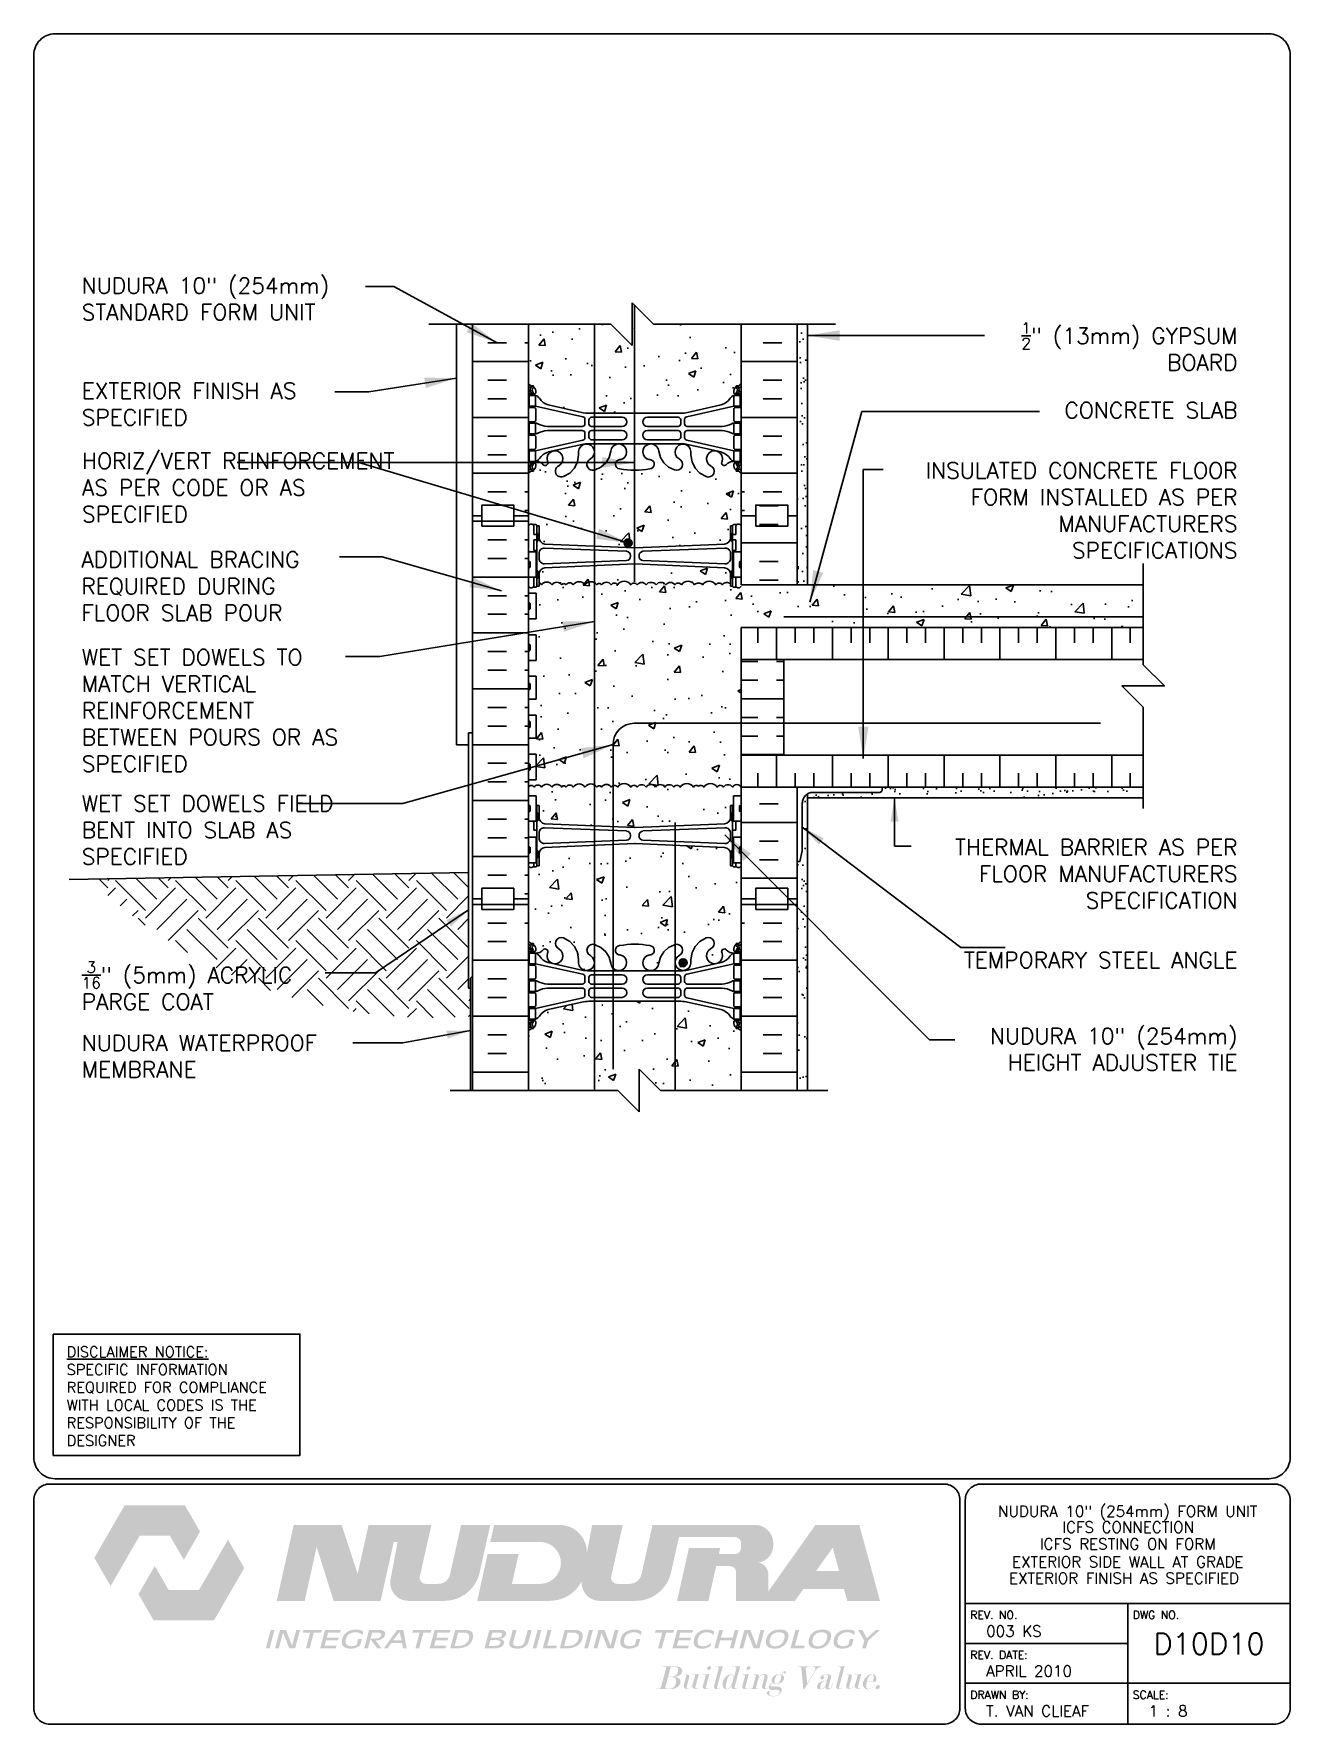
# Paper-space layout 'D10D10' of a CAD drawing. Header units: inches. Extents: x 0.42 to 7.8, y 0.49 to 10.41.
# The model-space entities are those that its viewports show. They can reach past a viewport. Long polylines and large blocks are cut down to what shows.
import ezdxf
from ezdxf.enums import TextEntityAlignment as Align

# ---------------------------------------------------------------- set-up
doc = ezdxf.new("R2010")
doc.units = ezdxf.units.IN
doc.header["$LTSCALE"] = 0.5
doc.header["$MEASUREMENT"] = 0
doc.linetypes.add('DASHED2', pattern=[0.375, 0.25, -0.125])
for name, color, linetype in [('HATCH', 12, 'Continuous'), ('line25', 2, 'Continuous'), ('LINE3', 3, 'Continuous'), ('LINE50', 5, 'Continuous'), ('LINE9', 9, 'Continuous'), ('LOGO', 7, 'Continuous'), ('TBK_LINE65', 3, 'Continuous'), ('TBK_TEXT', 4, 'Continuous'), ('TEXT', 4, 'Continuous'), ('Web_Edge', 9, 'Continuous')]:
    doc.layers.add(name, color=color, linetype=linetype)
doc.styles.add('DIM', font='romans.shx', dxfattribs={"width": 0.7})
doc.styles.add('ROMANS', font='romans.shx', dxfattribs={"height": 0.75})
doc.styles.get("Standard").update_dxf_attribs({"font": 'romans.shx', "height": 0.75})
doc.linetypes.add('STEEL', pattern='A,0.5,-0.2,["X",Standard,S=0.1,R=0,X=-0.1,Y=-0.05],-0.1', length=0.8)
doc.dimstyles.new('ext_12', dxfattribs={"dimscale": 12, "dimtxt": 0.09375, "dimasz": 0.09375, "dimexe": 0.09375, "dimexo": 0.0625, "dimgap": 0.0625, "dimtad": 1, "dimdec": 1, "dimzin": 2, "dimdsep": 46, "dimlunit": 4, "dimtxsty": 'DIM', "dimcen": 0.09, "dimdle": 0.09375, "dimclrt": 4, "dimadec": 0, "dimazin": 0, "dimtfac": 1, "dimtdec": 1, "dimtmove": 2, "dimatfit": 3, "dimfxl": 1, "dimfrac": 2, "dimtolj": 1, "dimtzin": 0, "dimarcsym": 0})
doc.dimstyles.new('ext_8', dxfattribs={"dimscale": 8, "dimtxt": 0.09375, "dimasz": 0.09375, "dimexe": 0.09375, "dimexo": 0.0625, "dimgap": 0.0625, "dimtad": 1, "dimdec": 1, "dimzin": 3, "dimdsep": 46, "dimlunit": 4, "dimtxsty": 'DIM', "dimcen": 0.09, "dimdle": 0.09375, "dimclrt": 4, "dimadec": 0, "dimazin": 0, "dimtfac": 1, "dimtdec": 1, "dimtmove": 2, "dimatfit": 3, "dimfxl": 1, "dimfrac": 2, "dimtolj": 1, "dimtzin": 0, "dimarcsym": 0})
pattern_1 = [(37.5, (60.8076, 2.3815), (-0.0314967, 0.963412), [0, -0.76, 0, -0.85, 0, -0.8125]), (7.5, (60.8076, 2.3815), (0.8848884, 1.411073), [0, -0.41, 0, -0.685, 0, -0.2625]), (327.5, (60.1926, 2.3815), (1.557071, 0.0028295), [0, -0.25, 0, -0.9, 0, -1.175]), (317.5, (60.1926, 2.3815), (1.503063, 0.438838), [0, -0.125, 0, -0.59, 0, -0.675])]
pattern_2 = [(50, (0, 0), (3.5863, -0.31376), [0.375, -4.125]), (355, (0, 0), (-0.693757, 3.76096), [0.3, -3.3]), (100.4514, (0.299, -0.026), (2.892544, 3.4472), [0.3187, -3.50571]), (46.1842, (0, 1), (5.336207, -0.827596), [0.5625, -6.1875]), (96.6356, (0.4447, 0.931), (4.67331, 4.87059), [0.47805, -5.25857]), (351.1842, (0, 1), (4.67331, 4.87059), [0.45, -4.95]), (21, (0.5, 0.75), (2.984535, -2.013094), [0.375, -4.125]), (326, (0.5, 0.75), (1.216577, 3.62575), [0.3, -3.3]), (71.4514, (0.7487, 0.5822), (4.20111, 1.612656), [0.3187, -3.50571]), (37.5, (0, 0), (0.0607993, 1.6644693), [0, -3.26, 0, -3.35, 0, -3.3125]), (7.5, (0, 0), (1.315348, 1.972059), [0, -1.91, 0, -3.185, 0, -1.2625]), (327.5, (-1.115, 0), (2.669112, -0.1127744), [0, -1.25, 0, -3.9, 0, -5.175]), (317.5, (-1.615, 0), (2.91593, 0.500525), [0, -1.625, 0, -2.59, 0, -3.675])]

psp = doc.layouts.new('D10D10')

# ---------------------------------------------------------------- texts
at = {"layer": 'TBK_TEXT', "color": 7, "style": 'ROMANS'}
for s, p in [('REV. NO.', (5.9215, 1.107)), ('DWG NO.', (6.876, 1.107)), ('REV. DATE:', (5.9215, 0.8726)), ('DRAWN BY:', (5.9215, 0.6382)), ('SCALE:', (6.876, 0.6382))]:
    psp.add_text(s, height=0.04688, dxfattribs=at).set_placement(p)
at = {"layer": 'TEXT', "insert": (0.6134, 2.7065), "char_height": 0.0625, "width": 1.41371, "attachment_point": 1, "style": 'ROMANS'}
psp.add_mtext('{\\Fromans.shx|c1;\\LDISCLAIMER NOTICE:\\l\\PSPECIFIC INFORMATION REQUIRED FOR COMPLIANCE WITH LOCAL CODES IS THE RESPONSIBILITY OF THE DESIGNER}', dxfattribs=at)

msp = doc.modelspace()

# ---------------------------------------------------------------- texts
at = {"layer": 'TEXT', "char_height": 0.75, "style": 'ROMANS'}
for s, insert, width, attachment_point in [('NUDURA 10" (254mm) STANDARD FORM UNIT', (224.945, 158.22), 13.9131, 4), ('\\A1; {\\H0.7x;\\S1/2;}" (13mm) GYPSUM BOARD', (279.268, 155.986), 12.17415, 6), ('EXTERIOR FINISH AS SPECIFIED', (224.947, 153.285), 13.18701, 4), ('\\A1;CONCRETE SLAB', (279.268, 152.994), 12.17415, 6), ('HORIZ/VERT REINFORCEMENT AS PER CODE OR AS SPECIFIED', (224.961, 149.361), 16.22436, 4), ('INSULATED CONCRETE FLOOR FORM INSTALLED AS PER MANUFACTURERS SPECIFICATIONS', (279.268, 148.289), 17.62644, 6), ('ADDITIONAL BRACING REQUIRED DURING FLOOR SLAB POUR', (224.931, 144.727), 12.17415, 4), ('WET SET DOWELS TO MATCH VERTICAL REINFORCEMENT BETWEEN POURS OR AS SPECIFIED', (224.947, 138.889), 13.18701, 4), ('WET SET DOWELS FIELD BENT INTO SLAB AS SPECIFIED', (224.947, 133.277), 13.18701, 4), ('THERMAL BARRIER AS PER FLOOR MANUFACTURERS SPECIFICATION', (279.268, 131.217), 17.24655, 6), ('\\A1;{\\H0.7x;\\S3/16;}" (5mm) ACRYLIC PARGE COAT', (224.947, 125.963), 12.36492, 4), ('TEMPORARY STEEL ANGLE', (279.268, 127.169), 14.14028, 6), ('NUDURA 10" (254mm) HEIGHT ADJUSTER TIE', (279.268, 122.974), 13.63689, 6), ('{\\H1x;NUDURA WATERPROOF MEMBRANE}', (224.947, 122.647), 13.69006, 4)]:
    msp.add_mtext(s, dxfattribs=dict(at, insert=insert, width=width, attachment_point=attachment_point))

# ---------------------------------------------------------------- blocks, each defined once
blk = doc.blocks.new('TITLEBLOCK-Tag')
at = {"style": 'ROMANS'}
for tag, height, p in [('TITLE_LINE_1', 0.065, (0.927, -0.1328)), ('TITLE_LINE_2', 0.065, (0.9294, -0.2258)), ('CENTRE-LINE-3', 0.065, (0.927, -0.3246)), ('TITLE_LINE_4', 0.065, (0.927, -0.4299)), ('TITLE_LINE_5', 0.065, (0.927, -0.526)), ('DWG', 0.125, (1.4043, -0.9102))]:
    blk.add_attdef(tag, text='', height=height, dxfattribs=at).set_placement(p, align=Align.MIDDLE_CENTER)
for tag, p in [('LATEST_REVISION', (0.0954, -0.8366)), ('REVISION_DATE', (0.0954, -1.071)), ('DRAWN_BY', (0.0954, -1.3053)), ('SCALE', (1.0499, -1.3053))]:
    blk.add_attdef(tag, text='', height=0.065, dxfattribs=at).set_placement(p, align=Align.MIDDLE_LEFT)

# ---------------------------------------------------------------- hatches: boundary and pattern name
at = {"layer": 'HATCH'}
h = msp.add_hatch(dxfattribs=at)
h.set_pattern_fill('AR-CONC', color=256, scale=0.5)
h.set_pattern_definition(pattern_2)
h.paths.add_polyline_path([(255.94, 150.041, 0.08841), (255.794, 150.139), (255.704, 150.139), (255.704, 150.18, -0.249069), (255.594, 150.387), (255.594, 150.455, -0.414214), (255.657, 150.517), (255.704, 150.517), (255.704, 150.587), (255.599, 150.587, 0.231736), (255.242, 150.436, -0.8344), (255.03, 150.562), (255.042, 150.583, 2.155404), (254.503, 150.389, -1), (254.29, 149.878, -0.311223), (253.581, 150.894), (253.581, 151.059, 1.661382), (253.02, 150.706, -1), (252.806, 150.195, -0.30095), (252.07, 151.067, 1.661382), (251.509, 150.714, 0.055617), (251.688, 150.669, -0.843243), (251.654, 150.237, -0.047544), (250.94, 150.172, -0.047544), (250.227, 150.237, -0.843243), (250.192, 150.669, 0.055617), (250.371, 150.714, 1.661382), (249.81, 151.067, -0.30095), (249.074, 150.195, -1), (248.861, 150.706, 1.661382), (248.299, 151.059), (248.3, 150.894, -0.311223), (247.591, 149.878, -1), (247.377, 150.389, 2.155404), (246.839, 150.583), (246.85, 150.562, -0.834375), (246.639, 150.436, 0.23174), (246.281, 150.587), (246.176, 150.587), (246.176, 150.517), (246.224, 150.517, -0.414214), (246.286, 150.455), (246.286, 150.387, -0.249069), (246.176, 150.18), (246.176, 150.139), (246.086, 150.139, 0.088416), (245.94, 150.041), (245.94, 148.041), (245.94, 147.57), (246.02, 147.65), (246.11, 147.65), (246.14, 147.62), (246.29, 147.62, -0.414214), (246.34, 147.57), (246.44, 147.57), (246.44, 147.009, 0.390098), (246.715, 146.71), (250.924, 146.526, 0.020761), (250.94, 146.526, 0.020761), (250.957, 146.526), (255.165, 146.71, 0.390098), (255.44, 147.009), (255.44, 147.57), (255.54, 147.57, -0.414214), (255.59, 147.62), (255.69, 147.62), (255.74, 147.62), (255.77, 147.65), (255.86, 147.65), (255.94, 147.57), (255.94, 148.041)])
h.paths.add_polyline_path([(255.165, 145.59), (250.957, 145.774, 0.020761), (250.94, 145.774, 0.020761), (250.924, 145.774), (246.715, 145.59, 0.390098), (246.44, 145.291), (246.44, 144.88, -0.174031), (246.56, 144.796, -0.520567), (247.051, 144.796, -0.520567), (247.506, 144.796, -0.520567), (247.707, 144.796, -0.520567), (248.052, 144.796, -0.520567), (248.598, 144.796, -0.520567), (249.154, 144.796, -0.520567), (249.381, 144.796, -0.520567), (249.836, 144.796, -0.520567), (250.127, 144.796, -0.520567), (250.749, 144.796, -0.520567), (251.055, 144.796, -0.520567), (251.474, 144.796, -0.48966), (251.94, 144.796, -0.48966), (252.407, 144.796, -0.520567), (252.826, 144.796, -0.520567), (253.132, 144.796, -0.520567), (253.753, 144.796, -0.307914), (253.94, 144.866, -0.307914), (254.127, 144.796, -0.520567), (254.749, 144.796, -0.520567), (255.055, 144.796, -0.458053), (255.44, 144.835), (255.44, 145.291, 0.390098)])
h.paths.add_polyline_path([(255.594, 153.887, -0.249069), (255.704, 154.095), (255.704, 154.136), (255.794, 154.136, 0.08841), (255.94, 154.234), (255.94, 157.041), (251.815, 157.041), (250.815, 158.041), (250.815, 156.041), (249.815, 157.041), (245.94, 157.041), (245.94, 154.234, 0.088416), (246.086, 154.136), (246.176, 154.136), (246.176, 154.095, -0.249069), (246.286, 153.887), (246.286, 153.82, -0.414214), (246.224, 153.757), (246.176, 153.757), (246.176, 153.687), (246.281, 153.687, -0.155529), (246.457, 153.553, 0.180914), (246.875, 153.242), (248.456, 152.889, 0.054974), (248.782, 152.853), (250.94, 152.853), (253.098, 152.853, 0.054974), (253.425, 152.889), (255.006, 153.242, 0.180914), (255.424, 153.553, -0.155529), (255.599, 153.687), (255.704, 153.687), (255.704, 153.757), (255.657, 153.757, -0.414214), (255.594, 153.82)])
h = msp.add_hatch(dxfattribs=at)
h.set_pattern_fill('AR-SAND', color=256, scale=0.5, style=0)
h.set_pattern_definition(pattern_1)
h.paths.add_polyline_path([(258.565, 144.791), (259.065, 144.791), (259.065, 157.041), (258.565, 157.041), (258.565, 148.041)])
h = msp.add_hatch(dxfattribs=at)
h.set_pattern_fill('INSUL', color=256, scale=7, style=0)
h.set_pattern_definition([(0, (-2680.2213, -266.9682), (0, 2.625), []), (0, (-2680.2213, -266.0932), (0, 2.625), [0.875, -0.875]), (0, (-2680.2213, -265.2182), (0, 2.625), [0.875, -0.875])])
h.paths.add_polyline_path([(243.315, 130.041), (243.753, 130.041), (243.753, 130.541), (245.253, 130.541), (245.253, 130.041), (245.94, 130.041), (245.94, 148.041), (245.253, 148.041), (245.253, 148.541), (243.753, 148.541), (243.753, 148.041), (243.315, 148.041)])
h = msp.add_hatch(dxfattribs=at)
h.set_pattern_fill('INSUL', color=256, scale=7, style=0)
h.set_pattern_definition([(0, (60.8076, 2.3815), (0, 2.625), []), (0, (60.8076, 3.2565), (0, 2.625), [0.875, -0.875]), (0, (60.8076, 4.1315), (0, 2.625), [0.875, -0.875])])
h.paths.add_polyline_path([(258.565, 148.041), (258.128, 148.041), (258.128, 148.541), (256.628, 148.541), (256.628, 148.041), (255.94, 148.041), (255.94, 144.791), (258.565, 144.791)])
h.paths.add_polyline_path([(258.565, 135.291), (255.94, 135.291), (255.94, 130.041), (256.628, 130.041), (256.628, 130.541), (258.128, 130.541), (258.128, 130.041), (258.565, 130.041)])
h = msp.add_hatch(dxfattribs=at)
h.set_pattern_fill('AR-CONC', color=256, scale=0.5, style=0)
h.set_pattern_definition([(50, (245.8242, 123.764), (3.5863, -0.31376), [0.375, -4.125]), (355, (245.8242, 123.764), (-0.69376, 3.76096), [0.3, -3.3]), (100.451, (246.123, 123.738), (2.89255, 3.4472), [0.3187, -3.5057]), (46.184, (245.8242, 124.764), (5.3362, -0.8276), [0.5625, -6.1875]), (96.636, (246.269, 124.695), (4.6733, 4.8706), [0.478, -5.2586]), (351.184, (245.824, 124.764), (4.6733, 4.8706), [0.45, -4.95]), (21, (246.3242, 124.514), (2.98454, -2.0131), [0.375, -4.125]), (326, (246.3242, 124.514), (1.2166, 3.62575), [0.3, -3.3]), (71.451, (246.573, 124.3462), (4.2011, 1.61265), [0.3187, -3.5057]), (37.5, (245.8242, 123.764), (0.0608, 1.66447), [0, -3.26, 0, -3.35, 0, -3.3125]), (7.5, (245.8242, 123.764), (1.31535, 1.97206), [0, -1.91, 0, -3.185, 0, -1.2625]), (327.5, (244.7092, 123.764), (2.66911, -0.112774), [0, -1.25, 0, -3.9, 0, -5.175]), (317.5, (244.2092, 123.764), (2.91593, 0.50052), [0, -1.625, 0, -2.59, 0, -3.675])])
h.paths.add_polyline_path([(247.55, 145.63), (246.715, 145.582, 0.390098), (246.44, 145.283), (246.44, 144.88, -0.174031), (246.56, 144.796, -0.520567), (247.051, 144.796, -0.520567), (247.506, 144.796, -0.120242), (247.55, 144.834)])
h = msp.add_hatch(dxfattribs=at)
h.set_pattern_fill('AR-CONC', color=256, scale=0.5)
h.set_pattern_definition(pattern_2)
h.paths.add_polyline_path([(255.575, 134.886), (255.94, 134.886), (255.94, 135.291), (255.94, 136.791), (255.94, 141.291), (255.94, 142.791), (274.836, 142.791), (274.836, 144.791), (255.94, 144.791), (255.94, 145.146), (255.69, 145.146), (255.69, 144.73), (255.74, 144.68), (255.59, 144.68, -0.414214), (255.54, 144.73), (255.44, 144.73), (255.44, 144.835, 0.458053), (255.055, 144.796, 0.520567), (254.749, 144.796, 0.520567), (254.127, 144.796, 0.307914), (253.94, 144.866, 0.307914), (253.753, 144.796, 0.520567), (253.132, 144.796, 0.520567), (252.826, 144.796, 0.520567), (252.407, 144.796, 0.48966), (251.94, 144.796, 0.48966), (251.474, 144.796, 0.520567), (251.055, 144.796, 0.520567), (250.749, 144.796, 0.520567), (250.127, 144.796, 0.520567), (249.836, 144.796, 0.520567), (249.381, 144.796, 0.520567), (249.154, 144.796, 0.520567), (248.598, 144.796, 0.520567), (248.052, 144.796, 0.520567), (247.707, 144.796, 0.520567), (247.506, 144.796, 0.520567), (247.051, 144.796, 0.520567), (246.56, 144.796, 0.174031), (246.44, 144.88), (246.44, 144.73), (246.34, 144.73, -0.414214), (246.29, 144.68), (246.19, 144.68), (246.14, 144.68), (246.11, 144.65), (246.02, 144.65), (245.94, 144.73), (245.94, 144.396), (246.305, 144.396), (246.305, 143.196), (245.94, 143.196), (245.94, 142.446), (246.305, 142.446), (246.305, 141.246), (245.94, 141.246), (245.94, 140.496), (246.305, 140.496), (246.305, 139.416), (245.94, 139.416), (245.94, 138.666), (246.305, 138.666), (246.305, 137.586), (245.94, 137.586), (245.94, 136.836), (246.305, 136.836), (246.305, 135.636), (245.94, 135.636), (245.94, 134.886), (246.305, 134.886), (246.305, 134.48, -0.327813), (246.34, 134.433), (246.44, 134.433), (246.44, 133.872, 0.390098), (246.715, 133.573), (250.924, 133.389, 0.020761), (250.94, 133.388, 0.020761), (250.957, 133.389), (255.165, 133.573, 0.390098), (255.44, 133.872), (255.44, 134.433), (255.54, 134.433, -0.327813), (255.575, 134.48)])
h = msp.add_hatch(dxfattribs=at)
h.set_pattern_fill('INSUL', color=256, scale=7, angle=90, style=0)
h.set_pattern_definition([(90, (58.1034, 5.5652), (-2.625, 2e-16), []), (90, (57.2284, 5.5652), (-2.625, 2e-16), [0.875, -0.875]), (90, (56.3534, 5.5652), (-2.625, 2e-16), [0.875, -0.875])])
h.paths.add_polyline_path([(274.836, 142.791), (255.94, 142.791), (255.94, 141.291), (274.836, 141.291)])
h.paths.add_polyline_path([(274.836, 135.291), (274.836, 136.791), (255.94, 136.791), (255.94, 135.291)])
h = msp.add_hatch(dxfattribs=at)
h.set_pattern_fill('INSUL', color=256, scale=7)
h.set_pattern_definition([(0, (58.1034, 5.5652), (0, 2.625), []), (0, (58.1034, 6.4402), (0, 2.625), [0.875, -0.875]), (0, (58.1034, 7.3152), (0, 2.625), [0.875, -0.875])])
h.paths.add_polyline_path([(257.94, 138.291), (255.94, 138.291), (255.94, 136.791), (257.94, 136.791)])
h.paths.add_polyline_path([(257.94, 141.291), (255.94, 141.291), (255.94, 138.291), (257.94, 138.291)])
h = msp.add_hatch(dxfattribs=at)
h.set_pattern_fill('AR-SAND', color=256, scale=0.5, style=0)
h.set_pattern_definition([(37.5, (57.6432, 0.7995), (-0.0314967, 0.963412), [0, -0.76, 0, -0.85, 0, -0.8125]), (7.5, (57.6432, 0.7995), (0.8848884, 1.411073), [0, -0.41, 0, -0.685, 0, -0.2625]), (327.5, (57.0282, 0.7995), (1.557071, 0.0028295), [0, -0.25, 0, -0.9, 0, -1.175]), (317.5, (57.0282, 0.7995), (1.503063, 0.438838), [0, -0.125, 0, -0.59, 0, -0.675])])
h.paths.add_polyline_path([(262.565, 135.291), (262.565, 135.166, -0.414214), (262.44, 135.041), (259.315, 135.041, 0.131652), (259.065, 134.974), (259.065, 134.791), (274.836, 134.791), (274.836, 135.291)])
h = msp.add_hatch(dxfattribs=at)
h.set_pattern_fill('AR-SAND', color=256, scale=0.5, style=0)
h.set_pattern_definition(pattern_1)
h.paths.add_polyline_path([(259.065, 134.974, 0.267949), (258.815, 134.541), (258.815, 132.291), (258.69, 131.791), (258.565, 131.791), (258.565, 130.041), (258.565, 121.041), (259.065, 121.041)])
h = msp.add_hatch(dxfattribs=at)
h.set_pattern_fill('AR-CONC', color=256, scale=0.5)
h.set_pattern_definition(pattern_2)
h.paths.add_polyline_path([(255.94, 130.041), (255.94, 131.593), (255.86, 131.513), (255.77, 131.513), (255.74, 131.543), (255.59, 131.543, -0.414214), (255.54, 131.593), (255.44, 131.593), (255.44, 132.154, 0.390098), (255.165, 132.453), (250.957, 132.636, 0.020761), (250.94, 132.637, 0.020761), (250.924, 132.636), (246.715, 132.453, 0.390098), (246.44, 132.154), (246.44, 131.593), (246.34, 131.593, -0.414214), (246.29, 131.543), (246.19, 131.543), (246.14, 131.543), (246.11, 131.513), (246.02, 131.513), (245.94, 131.593), (245.94, 130.041), (245.94, 128.041, 0.088416), (246.086, 127.944), (246.176, 127.944), (246.176, 127.902, -0.249069), (246.286, 127.695), (246.286, 127.628, -0.414214), (246.224, 127.565), (246.176, 127.565), (246.176, 127.495), (246.281, 127.495, 0.231736), (246.639, 127.646, -0.8344), (246.85, 127.521), (246.839, 127.499, 2.155404), (247.377, 127.694, -1), (247.591, 128.205, -0.311223), (248.3, 127.189), (248.299, 127.024, 1.661382), (248.861, 127.377, -1), (249.074, 127.888, -0.30095), (249.81, 127.015, 1.661382), (250.371, 127.368, 0.055617), (250.192, 127.414, -0.843243), (250.227, 127.846, -0.047544), (250.94, 127.911, -0.047544), (251.654, 127.846, -0.843243), (251.688, 127.414, 0.055617), (251.509, 127.368, 1.661382), (252.07, 127.015, -0.30095), (252.806, 127.888, -1), (253.02, 127.377, 1.661382), (253.581, 127.024), (253.581, 127.189, -0.311223), (254.29, 128.205, -1), (254.503, 127.694, 2.155404), (255.042, 127.499), (255.03, 127.521, -0.834375), (255.242, 127.646, 0.23174), (255.599, 127.495), (255.704, 127.495), (255.704, 127.565), (255.657, 127.565, -0.414214), (255.594, 127.628), (255.594, 127.695, -0.249069), (255.704, 127.902), (255.704, 127.944), (255.794, 127.944, 0.08841), (255.94, 128.041)])
h = msp.add_hatch(dxfattribs=at)
h.set_pattern_fill('EARTH', color=256, scale=8, angle=45, style=0)
h.set_pattern_definition([(45, (53.6432, 0.7995), (2e-16, 2.828427), [2, -2]), (45, (53.1129, 1.3298), (2e-16, 2.828427), [2, -2]), (45, (52.5825, 1.8602), (2e-16, 2.828427), [2, -2]), (135, (52.5825, 2.2137), (-2.828427, 4e-16), [2, -2]), (135, (53.1129, 2.744), (-2.828427, 4e-16), [2, -2]), (135, (53.6432, 3.2744), (-2.828427, 4e-16), [2, -2])])
h.paths.add_polyline_path([(243.128, 131.282), (225.341, 130.971, 0.215358), (243.222, 124.528), (243.222, 125.841), (243.128, 125.841)])
h.paths.add_polyline_path([(224.76, 124.663), (236.163, 124.663), (236.163, 127.263), (224.76, 127.263)], flags=9)
h = msp.add_hatch(dxfattribs=at)
h.set_pattern_fill('AR-CONC', color=256, scale=0.5)
h.set_pattern_definition(pattern_2)
h.paths.add_polyline_path([(255.94, 123.849, 0.08841), (255.794, 123.946), (255.704, 123.946), (255.704, 123.988, -0.249069), (255.594, 124.195), (255.594, 124.263, -0.414214), (255.657, 124.325), (255.704, 124.325), (255.704, 124.395), (255.599, 124.395, -0.155529), (255.424, 124.529, 0.180914), (255.006, 124.841), (253.425, 125.193, 0.054974), (253.098, 125.23), (250.94, 125.23), (248.782, 125.23, 0.054974), (248.456, 125.193), (246.875, 124.841, 0.180914), (246.457, 124.529, -0.155529), (246.281, 124.395), (246.176, 124.395), (246.176, 124.325), (246.224, 124.325, -0.414214), (246.286, 124.263), (246.286, 124.195, -0.249069), (246.176, 123.988), (246.176, 123.946), (246.086, 123.946, 0.088416), (245.94, 123.849), (245.94, 121.041), (250.143, 121.041), (251.143, 120.041), (251.143, 122.041), (252.143, 121.041), (255.94, 121.041)])
at = {"layer": 'LINE3'}
for points in [[(250.817, 146.761, 1), (250.442, 146.761, 1)], [(253.399, 127.04, 1), (253.024, 127.04, 1)]]:
    msp.add_hatch(color=256, dxfattribs=at).paths.add_polyline_path(points)

# ---------------------------------------------------------------- linework, layer by layer
msp.add_line((243.128, 137.841), (243.128, 137.841))
at = {"layer": 'HATCH'}
for p, q in [((244.029, 157.032), (244.904, 157.032)), ((245.779, 157.032), (245.94, 157.032)), ((257.852, 157.032), (256.977, 157.032)), ((244.029, 156.157), (244.904, 156.157)), ((245.779, 156.157), (245.94, 156.157)), ((257.852, 156.157), (256.977, 156.157)), ((243.315, 155.282), (245.94, 155.282)), ((258.565, 155.282), (255.94, 155.282)), ((244.029, 154.407), (244.904, 154.407)), ((257.852, 154.407), (256.977, 154.407)), ((244.029, 153.532), (244.904, 153.532)), ((257.852, 153.532), (256.977, 153.532)), ((243.315, 152.657), (245.94, 152.657)), ((258.565, 152.657), (255.94, 152.657)), ((244.029, 151.782), (244.904, 151.782)), ((257.852, 151.782), (256.977, 151.782)), ((244.029, 150.907), (244.904, 150.907)), ((257.852, 150.907), (256.977, 150.907)), ((243.315, 150.032), (245.94, 150.032)), ((258.565, 150.032), (255.94, 150.032)), ((244.029, 149.157), (244.904, 149.157)), ((245.779, 149.157), (245.94, 149.157)), ((256.102, 149.157), (255.94, 149.157)), ((257.852, 149.157), (256.977, 149.157)), ((245.779, 148.282), (245.94, 148.282)), ((256.102, 148.282), (255.94, 148.282)), ((274.836, 141.291), (255.94, 141.291)), ((274.836, 136.791), (255.94, 136.791)), ((260.185, 135.291), (260.212, 135.318)), ((263.014, 135.291), (263.04, 135.318)), ((268.671, 135.291), (268.697, 135.318)), ((271.499, 135.291), (271.525, 135.318)), ((243.315, 129.782), (245.94, 129.782)), ((258.565, 129.782), (255.94, 129.782)), ((244.029, 128.907), (244.904, 128.907)), ((245.779, 128.907), (245.94, 128.907)), ((256.102, 128.907), (255.94, 128.907)), ((257.852, 128.907), (256.977, 128.907)), ((244.029, 128.032), (244.904, 128.032)), ((257.852, 128.032), (256.977, 128.032)), ((243.315, 127.157), (245.94, 127.157)), ((258.565, 127.157), (255.94, 127.157)), ((244.029, 126.282), (244.904, 126.282)), ((257.852, 126.282), (256.977, 126.282)), ((244.029, 125.407), (244.904, 125.407)), ((257.852, 125.407), (256.977, 125.407)), ((243.315, 124.532), (245.94, 124.532)), ((258.565, 124.532), (255.94, 124.532)), ((244.029, 123.657), (244.904, 123.657)), ((257.852, 123.657), (256.977, 123.657)), ((244.029, 122.782), (244.904, 122.782)), ((257.852, 122.782), (256.977, 122.782)), ((243.315, 121.907), (245.94, 121.907)), ((258.565, 121.907), (255.94, 121.907))]:
    msp.add_line(p, q, dxfattribs=at)
for points in [[(251.94, 144.796, 0.48966), (251.474, 144.796, 0.520567), (251.055, 144.796, 0.520567), (250.749, 144.796, 0.520567), (250.127, 144.796, 0.520567), (249.836, 144.796, 0.520567), (249.381, 144.796, 0.520567), (249.154, 144.796, 0.520567), (248.598, 144.796, 0.520567), (248.052, 144.796, 0.520567), (247.707, 144.796, 0.520567), (247.506, 144.796, 0.520567), (247.051, 144.796, 0.520567), (246.56, 144.796, 0.174031), (246.44, 144.88, 0.174031)], [(251.94, 144.796, -0.48966), (252.407, 144.796, -0.520567), (252.826, 144.796, -0.520567), (253.132, 144.796, -0.520567), (253.753, 144.796, -0.307914), (253.94, 144.866, -0.307914)], [(255.44, 144.835, 0.458053), (255.055, 144.796, 0.520567), (254.749, 144.796, 0.520567), (254.127, 144.796, 0.307914), (253.94, 144.866)], [(251.911, 135.296, 0.520567), (251.474, 135.296, 0.520567), (251.055, 135.296, 0.520567), (250.749, 135.296, 0.520567), (250.127, 135.296, 0.520567), (249.836, 135.296, 0.520567), (249.381, 135.296, 0.520567), (249.154, 135.296, 0.520567), (248.598, 135.296, 0.520567), (248.052, 135.296, 0.520567), (247.707, 135.296, 0.520567), (247.506, 135.296, 0.520567), (247.051, 135.296, 0.520567), (246.56, 135.296, 0.520567), (246.205, 135.296, 0.520567), (245.95, 135.308)], [(251.911, 135.296, -0.520567), (252.349, 135.296, -0.520567), (252.768, 135.296, -0.520567), (253.074, 135.296, -0.520567), (253.695, 135.296, -0.40929), (253.94, 135.341, -0.40929)], [(255.94, 135.291, 0.563786), (255.532, 135.296, 0.520567), (255.113, 135.296, 0.520567), (254.807, 135.296, 0.520567), (254.185, 135.296, 0.40929), (253.94, 135.341)]]:
    msp.add_lwpolyline(points, format="xyb", dxfattribs=at)
at = {"layer": 'line25'}
for p, q in [((245.94, 157.041), (245.94, 148.041)), ((255.94, 148.041), (255.94, 157.041)), ((245.94, 148.041), (245.94, 130.041)), ((255.94, 148.041), (255.94, 144.791)), ((245.94, 146.346), (246.305, 146.346)), ((246.305, 145.146), (246.305, 146.346)), ((255.94, 146.346), (255.575, 146.346)), ((255.575, 145.146), (255.575, 146.346)), ((245.94, 145.146), (246.305, 145.146)), ((255.94, 145.146), (255.575, 145.146)), ((255.94, 144.791), (274.836, 144.791)), ((245.94, 144.396), (246.305, 144.396)), ((246.305, 143.196), (246.305, 144.396)), ((245.94, 143.196), (246.305, 143.196)), ((245.94, 142.446), (246.305, 142.446)), ((246.305, 141.246), (246.305, 142.446)), ((274.836, 142.791), (255.94, 142.791)), ((255.94, 141.291), (255.94, 142.791)), ((245.94, 141.246), (246.305, 141.246)), ((245.94, 140.496), (246.305, 140.496)), ((246.305, 140.496), (246.305, 139.416)), ((245.94, 139.416), (246.305, 139.416)), ((245.94, 138.666), (246.305, 138.666)), ((246.305, 137.586), (246.305, 138.666)), ((245.94, 137.586), (246.305, 137.586)), ((245.94, 136.836), (246.305, 136.836)), ((246.305, 136.836), (246.305, 135.636)), ((255.94, 135.291), (255.94, 136.791)), ((245.94, 135.636), (246.305, 135.636)), ((255.94, 130.041), (255.94, 135.291)), ((255.94, 135.291), (274.836, 135.291)), ((245.94, 134.886), (246.305, 134.886)), ((246.305, 134.886), (246.305, 133.686)), ((255.575, 134.886), (255.575, 133.686)), ((255.94, 134.886), (255.575, 134.886)), ((245.94, 133.686), (246.305, 133.686)), ((255.94, 133.686), (255.575, 133.686)), ((245.94, 132.936), (246.305, 132.936)), ((246.305, 132.936), (246.305, 131.736)), ((255.94, 132.936), (255.575, 132.936)), ((255.575, 132.936), (255.575, 131.736)), ((245.94, 131.736), (246.305, 131.736)), ((255.94, 131.736), (255.575, 131.736)), ((245.94, 130.041), (245.94, 121.041)), ((255.94, 121.041), (255.94, 130.041))]:
    msp.add_line(p, q, dxfattribs=at)
at = {"layer": 'LINE3'}
for p, q in [((250.923, 157.933), (250.923, 144.934)), ((249.048, 157.041), (249.048, 121.041)), ((252.832, 133.632), (252.832, 121.041))]:
    msp.add_line(p, q, dxfattribs=at)
at = {"layer": 'LINE3', "linetype": 'STEEL'}
msp.add_line((274.836, 143.291), (257.94, 143.291), dxfattribs=at)
at = {"layer": 'LINE3'}
msp.add_lwpolyline([(272.836, 138.288), (250.918, 138.288, 0.414214), (249.918, 137.288), (249.918, 122.038)], format="xyb", dxfattribs=at)
for centre in [(250.629, 146.761), (253.212, 127.04)]:
    msp.add_circle(centre, 0.188, dxfattribs=at)
at = {"layer": 'LINE50'}
for p, q in [((243.315, 148.041), (243.315, 157.041)), ((258.565, 148.041), (258.565, 157.041)), ((243.315, 130.041), (243.315, 148.041)), ((258.565, 144.791), (258.565, 148.041)), ((258.565, 130.041), (258.565, 135.291)), ((224.359, 130.954), (243.128, 131.282)), ((243.315, 121.041), (243.315, 130.041)), ((258.565, 121.041), (258.565, 130.041))]:
    msp.add_line(p, q, dxfattribs=at)
for points in [[(243.315, 148.041), (243.753, 148.041), (243.753, 148.541), (245.253, 148.541), (245.253, 148.041), (245.94, 148.041)], [(245.94, 148.041), (245.253, 148.041), (245.253, 148.541), (243.753, 148.541), (243.753, 148.041), (243.315, 148.041)], [(258.565, 148.041), (258.128, 148.041), (258.128, 148.541), (256.628, 148.541), (256.628, 148.041), (255.94, 148.041)], [(255.94, 148.041), (256.628, 148.041), (256.628, 148.541), (258.128, 148.541), (258.128, 148.041), (258.565, 148.041)], [(245.94, 130.041), (245.253, 130.041), (245.253, 130.541), (243.753, 130.541), (243.753, 130.041), (243.315, 130.041)], [(243.315, 130.041), (243.753, 130.041), (243.753, 130.541), (245.253, 130.541), (245.253, 130.041), (245.94, 130.041)], [(255.94, 130.041), (256.628, 130.041), (256.628, 130.541), (258.128, 130.541), (258.128, 130.041), (258.565, 130.041)], [(258.565, 130.041), (258.128, 130.041), (258.128, 130.541), (256.628, 130.541), (256.628, 130.041), (255.94, 130.041)]]:
    msp.add_lwpolyline(points, dxfattribs=at)
at = {"layer": 'LINE9'}
for p, q in [((250.815, 156.041), (250.815, 158.041)), ((250.815, 158.041), (251.815, 157.041)), ((241.259, 157.041), (249.815, 157.041)), ((242.565, 157.041), (242.565, 137.282)), ((249.815, 157.041), (250.815, 156.041)), ((260.371, 157.041), (251.815, 157.041)), ((259.065, 157.041), (259.065, 144.791)), ((245.94, 147.57), (246.02, 147.65)), ((246.02, 147.65), (246.11, 147.65)), ((246.19, 147.57), (246.11, 147.65)), ((246.14, 147.62), (246.29, 147.62)), ((246.19, 147.62), (246.29, 147.62)), ((246.19, 147.57), (246.19, 147.15)), ((246.19, 146.9), (246.19, 146.4)), ((246.34, 144.73), (246.34, 147.57)), ((246.34, 147.57), (246.44, 147.57)), ((246.34, 147.55), (246.34, 147.55)), ((246.34, 147.2), (246.39, 147.2)), ((246.39, 147.2), (246.39, 146.85)), ((246.44, 147.57), (246.44, 147.009)), ((255.54, 147.57), (255.44, 147.57)), ((255.44, 147.57), (255.44, 147.009)), ((255.49, 147.2), (255.49, 146.85)), ((255.54, 147.2), (255.49, 147.2)), ((255.54, 144.73), (255.54, 147.57)), ((255.54, 147.55), (255.54, 147.55)), ((255.74, 147.62), (255.59, 147.62)), ((255.69, 147.62), (255.59, 147.62)), ((255.69, 147.57), (255.77, 147.65)), ((255.69, 147.57), (255.69, 147.15)), ((255.69, 146.9), (255.69, 146.4)), ((255.86, 147.65), (255.77, 147.65)), ((255.94, 147.57), (255.86, 147.65)), ((246.34, 146.85), (246.39, 146.85)), ((246.44, 146.031), (246.44, 146.269)), ((250.557, 146.367), (246.7, 146.519)), ((250.924, 146.526), (246.715, 146.71)), ((250.74, 146.168), (250.74, 146.132)), ((250.957, 146.526), (255.165, 146.71)), ((251.14, 146.168), (251.14, 146.132)), ((251.324, 146.367), (255.181, 146.519)), ((255.44, 146.031), (255.44, 146.269)), ((255.54, 146.85), (255.49, 146.85)), ((245.94, 145.856), (245.94, 145.636)), ((245.94, 145.801), (245.94, 145.801)), ((245.94, 145.691), (245.94, 145.691)), ((245.98, 145.896), (245.98, 145.896)), ((245.98, 145.596), (245.98, 145.596)), ((246.02, 145.856), (246.02, 145.636)), ((246.34, 145.45), (246.39, 145.45)), ((246.39, 145.45), (246.39, 145.1)), ((250.557, 145.933), (246.7, 145.781)), ((250.924, 145.774), (246.715, 145.59)), ((250.957, 145.774), (255.165, 145.59)), ((251.324, 145.933), (255.181, 145.781)), ((255.54, 145.45), (255.49, 145.45)), ((255.49, 145.45), (255.49, 145.1)), ((255.86, 145.856), (255.86, 145.636)), ((255.86, 145.801), (255.86, 145.801)), ((255.86, 145.691), (255.86, 145.691)), ((255.9, 145.896), (255.9, 145.896)), ((255.9, 145.596), (255.9, 145.596)), ((255.94, 145.856), (255.94, 145.636)), ((245.94, 144.73), (246.02, 144.65)), ((246.02, 144.65), (246.11, 144.65)), ((246.19, 144.73), (246.11, 144.65)), ((246.14, 144.68), (246.29, 144.68)), ((246.19, 145.146), (246.19, 144.73)), ((246.19, 144.68), (246.29, 144.68)), ((246.34, 145.1), (246.39, 145.1)), ((246.34, 144.73), (246.44, 144.73)), ((246.44, 145.291), (246.44, 144.73)), ((255.44, 145.291), (255.44, 144.73)), ((255.54, 144.73), (255.44, 144.73)), ((255.54, 145.1), (255.49, 145.1)), ((255.69, 144.68), (255.59, 144.68)), ((255.74, 144.68), (255.59, 144.68)), ((255.69, 145.146), (255.69, 144.73)), ((255.69, 144.73), (255.77, 144.65)), ((255.86, 144.65), (255.77, 144.65)), ((255.94, 144.73), (255.86, 144.65)), ((245.94, 143.906), (245.94, 143.686)), ((245.94, 143.851), (245.94, 143.851)), ((245.94, 143.741), (245.94, 143.741)), ((245.98, 143.946), (245.98, 143.946)), ((246.02, 143.906), (246.02, 143.686)), ((245.98, 143.646), (245.98, 143.646)), ((245.94, 141.956), (245.94, 141.736)), ((245.94, 141.901), (245.94, 141.901)), ((245.94, 141.791), (245.94, 141.791)), ((245.98, 141.996), (245.98, 141.996)), ((245.98, 141.696), (245.98, 141.696)), ((246.02, 141.956), (246.02, 141.736)), ((255.94, 136.791), (255.94, 141.291)), ((257.94, 141.291), (257.94, 136.791)), ((245.94, 140.126), (245.94, 139.906)), ((245.94, 140.071), (245.94, 140.071)), ((245.94, 139.961), (245.94, 139.961)), ((245.98, 140.166), (245.98, 140.166)), ((245.98, 139.866), (245.98, 139.866)), ((246.02, 140.126), (246.02, 139.906)), ((245.94, 138.347), (245.94, 138.127)), ((245.94, 138.292), (245.94, 138.292)), ((245.94, 138.182), (245.94, 138.182)), ((245.98, 138.387), (245.98, 138.387)), ((246.02, 138.347), (246.02, 138.127)), ((243.128, 125.841), (243.128, 137.841)), ((243.128, 137.841), (243.315, 137.841)), ((245.98, 138.087), (245.98, 138.087)), ((243.128, 137.282), (242.565, 137.282)), ((245.94, 136.346), (245.94, 136.126)), ((245.94, 136.291), (245.94, 136.291)), ((245.94, 136.181), (245.94, 136.181)), ((245.98, 136.386), (245.98, 136.386)), ((245.98, 136.086), (245.98, 136.086)), ((246.02, 136.346), (246.02, 136.126)), ((245.94, 134.396), (245.94, 134.176)), ((245.94, 134.341), (245.94, 134.341)), ((245.94, 134.231), (245.94, 134.231)), ((245.98, 134.436), (245.98, 134.436)), ((246.02, 134.396), (246.02, 134.176)), ((246.34, 131.593), (246.34, 134.433)), ((246.34, 134.433), (246.44, 134.433)), ((246.34, 134.413), (246.34, 134.413)), ((246.44, 134.433), (246.44, 133.872)), ((255.54, 134.433), (255.44, 134.433)), ((255.44, 134.433), (255.44, 133.872)), ((255.54, 131.593), (255.54, 134.433)), ((255.54, 134.413), (255.54, 134.413)), ((255.86, 134.396), (255.86, 134.176)), ((255.86, 134.341), (255.86, 134.341)), ((255.86, 134.231), (255.86, 134.231)), ((255.9, 134.436), (255.9, 134.436)), ((255.94, 134.396), (255.94, 134.176)), ((259.065, 121.041), (259.065, 134.974)), ((259.065, 134.791), (274.836, 134.791)), ((245.98, 134.136), (245.98, 134.136)), ((246.19, 133.686), (246.19, 133.263)), ((246.34, 134.063), (246.39, 134.063)), ((246.34, 133.713), (246.39, 133.713)), ((246.39, 134.063), (246.39, 133.713)), ((250.924, 133.389), (246.715, 133.573)), ((250.957, 133.389), (255.165, 133.573)), ((255.49, 134.063), (255.49, 133.713)), ((255.54, 134.063), (255.49, 134.063)), ((255.54, 133.713), (255.49, 133.713)), ((255.69, 133.686), (255.69, 133.263)), ((255.9, 134.136), (255.9, 134.136)), ((246.44, 132.894), (246.44, 133.132)), ((250.557, 133.23), (246.7, 133.381)), ((250.557, 132.796), (246.7, 132.644)), ((250.924, 132.636), (246.715, 132.453)), ((250.74, 133.03), (250.74, 132.995)), ((250.957, 132.636), (255.165, 132.453)), ((251.14, 133.03), (251.14, 132.995)), ((251.324, 133.23), (255.181, 133.381)), ((251.324, 132.796), (255.181, 132.644)), ((255.44, 132.894), (255.44, 133.132)), ((245.94, 132.446), (245.94, 132.226)), ((245.94, 132.391), (245.94, 132.391)), ((245.94, 132.281), (245.94, 132.281)), ((245.98, 132.486), (245.98, 132.486)), ((245.98, 132.186), (245.98, 132.186)), ((246.02, 132.446), (246.02, 132.226)), ((246.34, 132.313), (246.39, 132.313)), ((246.34, 131.963), (246.39, 131.963)), ((246.39, 132.313), (246.39, 131.963)), ((246.44, 132.154), (246.44, 131.593)), ((255.44, 132.154), (255.44, 131.593)), ((255.54, 132.313), (255.49, 132.313)), ((255.49, 132.313), (255.49, 131.963)), ((255.54, 131.963), (255.49, 131.963)), ((255.86, 132.446), (255.86, 132.226)), ((255.86, 132.391), (255.86, 132.391)), ((255.86, 132.281), (255.86, 132.281)), ((255.9, 132.486), (255.9, 132.486)), ((255.9, 132.186), (255.9, 132.186)), ((255.94, 132.446), (255.94, 132.226)), ((245.94, 131.593), (246.02, 131.513)), ((246.02, 131.513), (246.11, 131.513)), ((246.19, 131.593), (246.11, 131.513)), ((246.14, 131.543), (246.29, 131.543)), ((246.19, 131.736), (246.19, 131.593)), ((246.19, 131.543), (246.29, 131.543)), ((246.34, 131.593), (246.44, 131.593)), ((255.54, 131.593), (255.44, 131.593)), ((255.69, 131.543), (255.59, 131.543)), ((255.74, 131.543), (255.59, 131.543)), ((255.69, 131.736), (255.69, 131.593)), ((255.69, 131.593), (255.77, 131.513)), ((255.86, 131.513), (255.77, 131.513)), ((255.94, 131.593), (255.86, 131.513)), ((243.128, 125.841), (243.222, 125.841)), ((251.143, 120.041), (251.143, 122.041)), ((251.143, 122.041), (252.143, 121.041)), ((242.269, 121.041), (250.143, 121.041)), ((250.143, 121.041), (251.143, 120.041)), ((260.018, 121.041), (252.143, 121.041))]:
    msp.add_line(p, q, dxfattribs=at)
at = {"layer": 'LINE9', "linetype": 'DASHED2'}
for q in [(243.315, 126.417), (243.222, 121.041)]:
    msp.add_line((243.222, 126.323), q, dxfattribs=at)
at = {"layer": 'LINE9', "linetype": 'DASHED2', "ltscale": 0.15}
for points in [[(245.253, 148.041), (245.253, 148.041), (245.253, 147.541), (243.753, 147.541), (243.753, 148.041), (243.753, 148.041)], [(258.128, 148.041), (258.128, 148.041), (258.128, 147.541), (256.628, 147.541), (256.628, 148.041), (256.628, 148.041)], [(245.253, 130.041), (245.253, 130.041), (245.253, 129.541), (243.753, 129.541), (243.753, 130.041), (243.753, 130.041)], [(258.128, 130.041), (258.128, 130.041), (258.128, 129.541), (256.628, 129.541), (256.628, 130.041), (256.628, 130.041)]]:
    msp.add_lwpolyline(points, dxfattribs=at)
at = {"layer": 'LINE9'}
for points in [[(246.19, 147.15), (246.34, 147.15), (246.34, 146.9), (246.19, 146.9)], [(255.69, 147.15), (255.54, 147.15), (255.54, 146.9), (255.69, 146.9)], [(246.19, 146.4), (246.19, 146.4), (246.34, 146.4), (246.34, 145.9), (246.305, 145.9)], [(255.69, 146.4), (255.69, 146.4), (255.54, 146.4), (255.54, 145.9), (255.575, 145.9)], [(246.305, 145.15), (246.34, 145.15), (246.34, 145.4), (246.305, 145.4)], [(255.575, 145.15), (255.54, 145.15), (255.54, 145.4), (255.575, 145.4)], [(274.836, 134.291), (274.836, 139.041), (273.836, 140.041), (275.836, 140.041), (274.836, 141.041), (274.836, 145.791)], [(246.305, 134.013), (246.34, 134.013), (246.34, 133.763), (246.305, 133.763)], [(255.575, 134.013), (255.54, 134.013), (255.54, 133.763), (255.575, 133.763)], [(246.19, 133.263), (246.19, 133.263), (246.34, 133.263), (246.34, 132.763), (246.305, 132.763)], [(255.69, 133.263), (255.69, 133.263), (255.54, 133.263), (255.54, 132.763), (255.575, 132.763)], [(246.305, 132.013), (246.34, 132.013), (246.34, 132.263), (246.305, 132.263)], [(255.575, 132.013), (255.54, 132.013), (255.54, 132.263), (255.575, 132.263)]]:
    msp.add_lwpolyline(points, dxfattribs=at)
msp.add_lwpolyline([(258.565, 131.791), (258.565, 135.291), (262.565, 135.291), (262.565, 135.166, -0.414214), (262.44, 135.041), (259.315, 135.041, 0.414214), (258.815, 134.541), (258.815, 132.291), (258.69, 131.791)], format="xyb", close=True, dxfattribs=at)
for centre, radius, start, end in [((246.29, 147.57), 0.05, 0, 90), ((246.74, 147.009), 0.3, 180, 265.24257), ((255.14, 147.009), 0.3, 274.75743, 0), ((255.59, 147.57), 0.05, 90, 180), ((246.69, 146.269), 0.25, 87.74794, 180), ((250.54, 146.168), 0.2, 0, 85.24257), ((250.54, 146.132), 0.2, 274.75743, 0), ((250.94, 146.726), 0.2, 265.24257, 270), ((250.94, 146.726), 0.2, 270, 274.75743), ((251.34, 146.168), 0.2, 94.75743, 180), ((251.34, 146.132), 0.2, 180, 265.24257), ((255.19, 146.269), 0.25, 0, 92.25206), ((245.98, 145.856), 0.04, 90, 180), ((245.98, 145.636), 0.04, 180, 270), ((245.98, 145.856), 0.04, 0, 90), ((245.98, 145.636), 0.04, 270, 0), ((246.69, 146.031), 0.25, 180, 272.25206), ((246.74, 145.291), 0.3, 94.75743, 180), ((250.94, 145.574), 0.2, 90, 94.75743), ((250.94, 145.574), 0.2, 85.24257, 90), ((255.14, 145.291), 0.3, 0, 85.24257), ((255.19, 146.031), 0.25, 267.74794, 0), ((255.9, 145.856), 0.04, 90, 180), ((255.9, 145.636), 0.04, 180, 270), ((255.9, 145.856), 0.04, 0, 90), ((255.9, 145.636), 0.04, 270, 0), ((246.29, 144.73), 0.05, 270, 0), ((255.59, 144.73), 0.05, 180, 270), ((245.98, 143.906), 0.04, 90, 180), ((245.98, 143.906), 0.04, 0, 90), ((245.98, 143.686), 0.04, 180, 270), ((245.98, 143.686), 0.04, 270, 0), ((245.98, 141.956), 0.04, 90, 180), ((245.98, 141.736), 0.04, 180, 270), ((245.98, 141.956), 0.04, 0, 90), ((245.98, 141.736), 0.04, 270, 0), ((245.98, 140.126), 0.04, 90, 180), ((245.98, 139.906), 0.04, 180, 270), ((245.98, 140.126), 0.04, 0, 90), ((245.98, 139.906), 0.04, 270, 0), ((245.98, 138.347), 0.04, 90, 180), ((245.98, 138.347), 0.04, 0, 90), ((245.98, 138.127), 0.04, 180, 270), ((245.98, 138.127), 0.04, 270, 0), ((245.98, 136.346), 0.04, 90, 180), ((245.98, 136.126), 0.04, 180, 270), ((245.98, 136.346), 0.04, 0, 90), ((245.98, 136.126), 0.04, 270, 0), ((245.98, 134.396), 0.04, 90, 180), ((245.98, 134.396), 0.04, 0, 90), ((246.29, 134.433), 0.05, 0, 72.59934), ((255.59, 134.433), 0.05, 107.40071, 180), ((255.9, 134.396), 0.04, 90, 180), ((255.9, 134.396), 0.04, 0, 90), ((245.98, 134.176), 0.04, 180, 270), ((245.98, 134.176), 0.04, 270, 0), ((246.74, 133.872), 0.3, 180, 265.24257), ((255.14, 133.872), 0.3, 274.75743, 0), ((255.9, 134.176), 0.04, 180, 270), ((255.9, 134.176), 0.04, 270, 0), ((246.69, 133.132), 0.25, 87.74794, 180), ((246.69, 132.894), 0.25, 180, 272.25206), ((250.54, 133.03), 0.2, 0, 85.24257), ((250.54, 132.995), 0.2, 274.75743, 0), ((250.94, 133.588), 0.2, 265.24257, 270), ((250.94, 132.437), 0.2, 90, 94.75743), ((250.94, 133.588), 0.2, 270, 274.75743), ((250.94, 132.437), 0.2, 85.24257, 90), ((251.34, 133.03), 0.2, 94.75743, 180), ((251.34, 132.995), 0.2, 180, 265.24257), ((255.19, 133.132), 0.25, 0, 92.25206), ((255.19, 132.894), 0.25, 267.74794, 0), ((245.98, 132.446), 0.04, 90, 180), ((245.98, 132.226), 0.04, 180, 270), ((245.98, 132.446), 0.04, 0, 90), ((245.98, 132.226), 0.04, 270, 0), ((246.74, 132.154), 0.3, 94.75743, 180), ((255.14, 132.154), 0.3, 0, 85.24257), ((255.9, 132.446), 0.04, 90, 180), ((255.9, 132.226), 0.04, 180, 270), ((255.9, 132.446), 0.04, 0, 90), ((255.9, 132.226), 0.04, 270, 0), ((246.29, 131.593), 0.05, 270, 0), ((255.59, 131.593), 0.05, 180, 270)]:
    msp.add_arc(centre, radius, start, end, dxfattribs=at)
at = {"layer": 'Web_Edge'}
for p, q in [((246.086, 154.136), (246.176, 154.136)), ((246.176, 154.136), (246.176, 154.095)), ((255.794, 154.136), (255.704, 154.136)), ((255.704, 154.136), (255.704, 154.095)), ((245.94, 153.857), (246.018, 153.857)), ((245.94, 153.757), (246.224, 153.757)), ((246.086, 153.757), (246.086, 153.687)), ((246.176, 153.757), (246.176, 153.687)), ((246.286, 153.887), (246.286, 153.82)), ((255.594, 153.887), (255.594, 153.82)), ((255.94, 153.757), (255.657, 153.757)), ((255.704, 153.757), (255.704, 153.687)), ((255.794, 153.757), (255.794, 153.687)), ((255.94, 153.857), (255.862, 153.857)), ((245.94, 153.117), (246.224, 153.117)), ((245.94, 152.457), (246.224, 152.457)), ((246.086, 153.187), (246.086, 153.117)), ((246.086, 152.457), (246.086, 152.387)), ((246.176, 153.187), (246.176, 153.117)), ((246.176, 152.457), (246.176, 152.387)), ((248.499, 152.691), (246.281, 153.187)), ((246.286, 153.055), (246.286, 152.52)), ((248.456, 152.889), (246.875, 153.242)), ((248.597, 152.357), (248.597, 152.569)), ((248.782, 152.853), (250.94, 152.853)), ((248.784, 152.357), (248.784, 152.541)), ((248.909, 152.666), (250.349, 152.666)), ((253.098, 152.853), (250.94, 152.853)), ((252.972, 152.666), (251.532, 152.666)), ((253.097, 152.357), (253.097, 152.541)), ((253.284, 152.357), (253.284, 152.569)), ((253.382, 152.691), (255.599, 153.187)), ((253.425, 152.889), (255.006, 153.242)), ((255.594, 153.055), (255.594, 152.52)), ((255.94, 153.117), (255.657, 153.117)), ((255.94, 152.457), (255.657, 152.457)), ((255.704, 153.187), (255.704, 153.117)), ((255.704, 152.457), (255.704, 152.387)), ((255.794, 153.187), (255.794, 153.117)), ((255.794, 152.457), (255.794, 152.387)), ((245.94, 151.817), (246.224, 151.817)), ((246.086, 151.817), (246.086, 151.887)), ((246.176, 151.817), (246.176, 151.887)), ((246.286, 151.22), (246.286, 151.755)), ((248.472, 152.232), (246.834, 152.232)), ((248.472, 152.043), (246.834, 152.043)), ((248.597, 151.918), (248.597, 151.706)), ((248.784, 151.917), (248.784, 151.733)), ((248.909, 152.232), (250.349, 152.232)), ((248.909, 152.042), (250.349, 152.042)), ((252.972, 152.232), (251.532, 152.232)), ((252.972, 152.042), (251.532, 152.042)), ((253.097, 151.917), (253.097, 151.733)), ((253.284, 151.918), (253.284, 151.706)), ((253.409, 152.232), (255.047, 152.232)), ((253.409, 152.043), (255.047, 152.043)), ((255.594, 151.22), (255.594, 151.755)), ((255.94, 151.817), (255.657, 151.817)), ((255.704, 151.817), (255.704, 151.887)), ((255.794, 151.817), (255.794, 151.887)), ((245.94, 151.157), (246.224, 151.157)), ((246.086, 151.087), (246.086, 151.157)), ((246.176, 151.087), (246.176, 151.157)), ((248.499, 151.584), (246.281, 151.087)), ((248.456, 151.386), (246.875, 151.033)), ((248.3, 150.894), (248.299, 151.059)), ((248.782, 151.422), (250.94, 151.422)), ((248.909, 151.608), (250.349, 151.608)), ((253.098, 151.422), (250.94, 151.422)), ((252.972, 151.608), (251.532, 151.608)), ((253.382, 151.584), (255.599, 151.087)), ((253.425, 151.386), (255.006, 151.033)), ((253.581, 150.894), (253.581, 151.059)), ((255.94, 151.157), (255.657, 151.157)), ((255.704, 151.087), (255.704, 151.157)), ((255.794, 151.087), (255.794, 151.157)), ((245.94, 150.517), (246.224, 150.517)), ((245.94, 150.417), (246.018, 150.417)), ((246.086, 150.517), (246.086, 150.587)), ((246.086, 150.139), (246.176, 150.139)), ((246.176, 150.517), (246.176, 150.587)), ((246.176, 150.139), (246.176, 150.18)), ((246.286, 150.387), (246.286, 150.455)), ((246.839, 150.583), (246.85, 150.562)), ((255.042, 150.583), (255.03, 150.562)), ((255.594, 150.387), (255.594, 150.455)), ((255.94, 150.517), (255.657, 150.517)), ((255.704, 150.517), (255.704, 150.587)), ((255.704, 150.139), (255.704, 150.18)), ((255.794, 150.139), (255.704, 150.139)), ((255.794, 150.517), (255.794, 150.587)), ((255.94, 150.417), (255.862, 150.417)), ((246.086, 127.944), (246.176, 127.944)), ((246.176, 127.944), (246.176, 127.902)), ((255.794, 127.944), (255.704, 127.944)), ((255.704, 127.944), (255.704, 127.902)), ((245.94, 127.665), (246.018, 127.665)), ((245.94, 127.565), (246.224, 127.565)), ((246.086, 127.565), (246.086, 127.495)), ((246.176, 127.565), (246.176, 127.495)), ((246.286, 127.695), (246.286, 127.628)), ((246.839, 127.499), (246.85, 127.521)), ((248.456, 126.697), (246.875, 127.05)), ((248.3, 127.189), (248.299, 127.024)), ((253.425, 126.697), (255.006, 127.05)), ((253.581, 127.189), (253.581, 127.024)), ((255.042, 127.499), (255.03, 127.521)), ((255.594, 127.695), (255.594, 127.628)), ((255.94, 127.565), (255.657, 127.565)), ((255.704, 127.565), (255.704, 127.495)), ((255.794, 127.565), (255.794, 127.495)), ((255.94, 127.665), (255.862, 127.665)), ((245.94, 126.925), (246.224, 126.925)), ((245.94, 126.265), (246.224, 126.265)), ((246.086, 126.995), (246.086, 126.925)), ((246.086, 126.265), (246.086, 126.195)), ((246.176, 126.995), (246.176, 126.925)), ((246.176, 126.265), (246.176, 126.195)), ((248.499, 126.498), (246.281, 126.995)), ((246.286, 126.863), (246.286, 126.328)), ((248.597, 126.164), (248.597, 126.377)), ((248.782, 126.661), (250.94, 126.661)), ((248.784, 126.165), (248.784, 126.349)), ((248.909, 126.474), (250.349, 126.474)), ((253.098, 126.661), (250.94, 126.661)), ((252.972, 126.474), (251.532, 126.474)), ((253.097, 126.165), (253.097, 126.349)), ((253.284, 126.164), (253.284, 126.377)), ((253.382, 126.498), (255.599, 126.995)), ((255.594, 126.863), (255.594, 126.328)), ((255.94, 126.925), (255.657, 126.925)), ((255.94, 126.265), (255.657, 126.265)), ((255.704, 126.995), (255.704, 126.925)), ((255.704, 126.265), (255.704, 126.195)), ((255.794, 126.995), (255.794, 126.925)), ((255.794, 126.265), (255.794, 126.195)), ((245.94, 125.625), (246.224, 125.625)), ((246.086, 125.625), (246.086, 125.695)), ((246.176, 125.625), (246.176, 125.695)), ((246.286, 125.028), (246.286, 125.563)), ((248.472, 126.039), (246.834, 126.039)), ((248.472, 125.851), (246.834, 125.851)), ((248.597, 125.726), (248.597, 125.514)), ((248.784, 125.725), (248.784, 125.541)), ((248.909, 126.04), (250.349, 126.04)), ((248.909, 125.85), (250.349, 125.85)), ((252.972, 126.04), (251.532, 126.04)), ((252.972, 125.85), (251.532, 125.85)), ((253.097, 125.725), (253.097, 125.541)), ((253.284, 125.726), (253.284, 125.514)), ((253.409, 126.039), (255.047, 126.039)), ((253.409, 125.851), (255.047, 125.851)), ((255.594, 125.028), (255.594, 125.563)), ((255.94, 125.625), (255.657, 125.625)), ((255.704, 125.625), (255.704, 125.695)), ((255.794, 125.625), (255.794, 125.695)), ((245.94, 124.965), (246.224, 124.965)), ((246.086, 124.895), (246.086, 124.965)), ((246.176, 124.895), (246.176, 124.965)), ((248.499, 125.392), (246.281, 124.895)), ((248.456, 125.193), (246.875, 124.841)), ((248.782, 125.23), (250.94, 125.23)), ((248.909, 125.416), (250.349, 125.416)), ((253.098, 125.23), (250.94, 125.23)), ((252.972, 125.416), (251.532, 125.416)), ((253.382, 125.392), (255.599, 124.895)), ((253.425, 125.193), (255.006, 124.841)), ((255.94, 124.965), (255.657, 124.965)), ((255.704, 124.895), (255.704, 124.965)), ((255.794, 124.895), (255.794, 124.965)), ((245.94, 124.325), (246.224, 124.325)), ((245.94, 124.225), (246.018, 124.225)), ((246.086, 124.325), (246.086, 124.395)), ((246.086, 123.946), (246.176, 123.946)), ((246.176, 124.325), (246.176, 124.395)), ((246.176, 123.946), (246.176, 123.988)), ((246.286, 124.195), (246.286, 124.263)), ((255.594, 124.195), (255.594, 124.263)), ((255.94, 124.325), (255.657, 124.325)), ((255.704, 124.325), (255.704, 124.395)), ((255.704, 123.946), (255.704, 123.988)), ((255.794, 123.946), (255.704, 123.946)), ((255.794, 124.325), (255.794, 124.395)), ((255.94, 124.225), (255.862, 124.225))]:
    msp.add_line(p, q, dxfattribs=at)
for points in [[(245.981, 153.187), (246.281, 153.187), (246.281, 153.687), (245.981, 153.687)], [(255.899, 153.187), (255.599, 153.187), (255.599, 153.687), (255.899, 153.687)], [(245.981, 151.087), (246.281, 151.087), (246.281, 150.587), (245.981, 150.587)], [(255.899, 151.087), (255.599, 151.087), (255.599, 150.587), (255.899, 150.587)], [(245.981, 126.995), (246.281, 126.995), (246.281, 127.495), (245.981, 127.495)], [(255.899, 126.995), (255.599, 126.995), (255.599, 127.495), (255.899, 127.495)], [(245.981, 124.895), (246.281, 124.895), (246.281, 124.395), (245.981, 124.395)], [(255.899, 124.895), (255.599, 124.895), (255.599, 124.395), (255.899, 124.395)]]:
    msp.add_lwpolyline(points, close=True, dxfattribs=at)
for points in [[(246.281, 152.137), (246.281, 152.387), (245.981, 152.387), (245.981, 152.137)], [(246.281, 152.137), (246.281, 151.887), (245.981, 151.887), (245.981, 152.137)], [(255.599, 152.137), (255.599, 152.387), (255.899, 152.387), (255.899, 152.137)], [(255.599, 152.137), (255.599, 151.887), (255.899, 151.887), (255.899, 152.137)], [(246.281, 125.945), (246.281, 126.195), (245.981, 126.195), (245.981, 125.945)], [(246.281, 125.945), (246.281, 125.695), (245.981, 125.695), (245.981, 125.945)], [(255.599, 125.945), (255.599, 126.195), (255.899, 126.195), (255.899, 125.945)], [(255.599, 125.945), (255.599, 125.695), (255.899, 125.695), (255.899, 125.945)]]:
    msp.add_lwpolyline(points, dxfattribs=at)
for centre, radius, start, end in [((246.286, 154.595), 0.5, 226.21089, 250.52878), ((246.286, 154.595), 0.6, 234.78322, 245.07477), ((246.28, 153.942), 0.25, 140.11451, 222.46087), ((246.024, 154.032), 0.021, 343.464, 63.99573), ((246.122, 154.073), 0.045, 321.448, 139.1879), ((246.036, 153.887), 0.25, 0, 70.52878), ((246.28, 153.942), 0.16, 140.00008, 222.46087), ((255.844, 153.887), 0.25, 109.47122, 180), ((255.758, 154.073), 0.045, 40.8121, 218.552), ((255.601, 153.942), 0.16, 317.53913, 39.99992), ((255.594, 154.595), 0.5, 289.47122, 313.78781), ((255.601, 153.942), 0.25, 317.53913, 39.88549), ((255.856, 154.032), 0.021, 116.00427, 196.536), ((255.594, 154.595), 0.6, 294.92523, 305.21582), ((246.018, 153.877), 0.0196, 269.40316, 15.4901), ((246.129, 153.804), 0.045, 222.46087, 42.46087), ((246.224, 153.82), 0.0625, 270, 0), ((246.159, 153.345), 0.364, 34.97751, 70.33874), ((247.082, 153.956), 0.743, 212.79192, 253.81071), ((254.799, 153.956), 0.743, 286.18929, 327.20808), ((255.722, 153.345), 0.364, 109.66126, 145.02249), ((255.657, 153.82), 0.0625, 180, 270), ((255.752, 153.804), 0.045, 137.53913, 317.53913), ((255.862, 153.877), 0.0196, 164.5099, 270.59684), ((246.224, 153.055), 0.0625, 0, 90), ((246.224, 152.52), 0.0625, 270, 0), ((248.782, 154.353), 1.5, 257.41348, 270), ((248.472, 152.569), 0.125, 0, 77.37673), ((248.909, 152.541), 0.125, 90, 180), ((250.349, 152.449), 0.217, 270, 90), ((251.532, 152.449), 0.217, 90, 270), ((252.972, 152.541), 0.125, 0, 90), ((253.098, 154.353), 1.5, 270, 282.58652), ((253.409, 152.569), 0.125, 102.62327, 180), ((255.657, 153.055), 0.0625, 90, 180), ((255.657, 152.52), 0.0625, 180, 270), ((246.224, 151.755), 0.0625, 0, 90), ((246.277, 152.169), 0.219, 60.49375, 88.91995), ((246.277, 152.106), 0.219, 271.08005, 299.50625), ((246.923, 153.398), 1.17, 242.63655, 265.65045), ((246.923, 150.876), 1.17, 94.34955, 117.36345), ((248.472, 152.357), 0.125, 270, 0), ((248.472, 151.918), 0.125, 0, 90), ((248.472, 151.706), 0.125, 282.62327, 0), ((248.909, 152.357), 0.125, 180, 270), ((248.909, 151.917), 0.125, 90, 180), ((248.909, 151.733), 0.125, 180, 270), ((250.349, 151.825), 0.217, 270, 90), ((251.532, 151.825), 0.217, 90, 270), ((252.972, 152.357), 0.125, 270, 360), ((252.972, 151.917), 0.125, 0, 90), ((252.972, 151.733), 0.125, 270, 0), ((253.409, 152.357), 0.125, 180, 270), ((253.409, 151.918), 0.125, 90, 180), ((253.409, 151.706), 0.125, 180, 257.37673), ((254.958, 153.398), 1.17, 274.34955, 297.36345), ((254.958, 150.876), 1.17, 62.63655, 85.65045), ((255.603, 152.169), 0.219, 91.08005, 119.50625), ((255.603, 152.106), 0.219, 240.49375, 268.91995), ((255.657, 151.755), 0.0625, 90, 180), ((246.224, 151.22), 0.0625, 270, 0), ((247.082, 150.319), 0.743, 106.18929, 147.20808), ((247.19, 150.714), 0.375, 299.93153, 200.37573), ((247.208, 150.9), 1.092, 290.51746, 359.66683), ((248.673, 151.031), 0.375, 299.93153, 175.75516), ((248.782, 149.922), 1.5, 90, 102.58652), ((248.783, 151.187), 1.034, 286.33649, 353.33314), ((250.184, 151.039), 0.375, 299.93153, 175.75516), ((251.696, 151.039), 0.375, 4.24484, 240.06847), ((253.097, 151.187), 1.034, 186.66686, 253.66351), ((253.207, 151.031), 0.375, 4.24484, 240.06847), ((253.098, 149.922), 1.5, 77.41348, 90), ((254.672, 150.9), 1.092, 180.33317, 249.48254), ((254.69, 150.714), 0.375, 339.62427, 240.06847), ((254.799, 150.319), 0.743, 32.79192, 73.81071), ((255.657, 151.22), 0.0625, 180, 270), ((246.286, 149.68), 0.6, 114.92523, 125.21678), ((246.286, 149.68), 0.5, 109.47122, 133.78911), ((246.018, 150.398), 0.0196, 344.5099, 90.59684), ((246.28, 150.333), 0.25, 137.53913, 219.88549), ((246.024, 150.243), 0.021, 296.00427, 16.536), ((246.122, 150.202), 0.045, 220.8121, 38.552), ((246.129, 150.471), 0.045, 317.53913, 137.53913), ((246.28, 150.333), 0.16, 137.53913, 219.99992), ((246.036, 150.387), 0.25, 289.47122, 360), ((246.224, 150.455), 0.0625, 360, 90), ((246.159, 150.93), 0.364, 289.66126, 325.02249), ((246.306, 150.147), 0.441, 41.01268, 93.2024), ((246.733, 150.518), 0.125, 221.01268, 20.37573), ((247.484, 150.133), 0.277, 112.68002, 292.68002), ((248.967, 150.45), 0.277, 112.68002, 292.68002), ((250.246, 150.456), 0.22, 104.2604, 264.81653), ((250.078, 151.495), 0.834, 277.8937, 290.62709), ((250.923, 153.949), 3.777, 259.37245, 270.26062), ((250.958, 153.949), 3.777, 269.73938, 280.62755), ((251.803, 151.495), 0.834, 249.37291, 262.1063), ((251.634, 150.456), 0.22, 275.18347, 75.7396), ((252.913, 150.45), 0.277, 247.31998, 67.31998), ((254.396, 150.133), 0.277, 247.31998, 67.31998), ((255.147, 150.518), 0.125, 159.62427, 318.98732), ((255.575, 150.147), 0.441, 86.7976, 138.98732), ((255.722, 150.93), 0.364, 214.97751, 250.33874), ((255.657, 150.455), 0.0625, 90, 180), ((255.844, 150.387), 0.25, 180, 250.52878), ((255.752, 150.471), 0.045, 42.46087, 222.46087), ((255.758, 150.202), 0.045, 141.448, 319.1879), ((255.601, 150.333), 0.16, 320.00008, 42.46087), ((255.594, 149.68), 0.5, 46.21219, 70.52878), ((255.601, 150.333), 0.25, 320.11451, 42.46087), ((255.856, 150.243), 0.021, 163.464, 243.99573), ((255.862, 150.398), 0.0196, 89.40316, 195.4901), ((255.594, 149.68), 0.6, 54.78322, 65.07477), ((246.286, 128.402), 0.5, 226.21089, 250.52878), ((246.286, 128.402), 0.6, 234.78322, 245.07477), ((246.28, 127.75), 0.25, 140.11451, 222.46087), ((246.024, 127.839), 0.021, 343.464, 63.99573), ((246.122, 127.881), 0.045, 321.448, 139.1879), ((246.036, 127.695), 0.25, 0, 70.52878), ((246.28, 127.75), 0.16, 140.00008, 222.46087), ((247.484, 127.949), 0.277, 67.31998, 247.31998), ((247.208, 127.182), 1.092, 0.33317, 69.48254), ((248.967, 127.632), 0.277, 67.31998, 247.31998), ((248.783, 126.895), 1.034, 6.66686, 73.66351), ((250.246, 127.627), 0.22, 95.18347, 255.7396), ((250.923, 124.133), 3.777, 89.73938, 100.62755), ((250.958, 124.133), 3.777, 79.37245, 90.26062), ((251.634, 127.627), 0.22, 284.2604, 84.81653), ((253.097, 126.895), 1.034, 106.33649, 173.33314), ((252.913, 127.632), 0.277, 292.68002, 112.68002), ((254.672, 127.182), 1.092, 110.51746, 179.66683), ((254.396, 127.949), 0.277, 292.68002, 112.68002), ((255.844, 127.695), 0.25, 109.47122, 180), ((255.758, 127.881), 0.045, 40.8121, 218.552), ((255.601, 127.75), 0.16, 317.53913, 39.99992), ((255.594, 128.402), 0.5, 289.47122, 313.78781), ((255.601, 127.75), 0.25, 317.53913, 39.88549), ((255.856, 127.839), 0.021, 116.00427, 196.536), ((255.594, 128.402), 0.6, 294.92523, 305.21678), ((246.018, 127.685), 0.0196, 269.40316, 15.4901), ((246.129, 127.611), 0.045, 222.46087, 42.46087), ((246.224, 127.628), 0.0625, 270, 0), ((246.306, 127.936), 0.441, 266.7976, 318.98732), ((246.159, 127.153), 0.364, 34.97751, 70.33874), ((247.082, 127.764), 0.743, 212.79192, 253.81071), ((246.733, 127.564), 0.125, 339.62427, 138.98732), ((247.19, 127.369), 0.375, 159.62427, 60.06847), ((248.673, 127.052), 0.375, 184.24484, 60.06847), ((250.184, 127.043), 0.375, 184.24484, 60.06847), ((250.078, 126.587), 0.834, 69.37291, 82.1063), ((251.696, 127.043), 0.375, 119.93153, 355.75516), ((251.803, 126.587), 0.834, 97.8937, 110.62709), ((253.207, 127.052), 0.375, 119.93153, 355.75516), ((254.69, 127.369), 0.375, 119.93153, 20.37573), ((254.799, 127.764), 0.743, 286.18929, 327.20808), ((255.147, 127.564), 0.125, 41.01268, 200.37573), ((255.575, 127.936), 0.441, 221.01268, 273.2024), ((255.722, 127.153), 0.364, 109.66126, 145.02249), ((255.657, 127.628), 0.0625, 180, 270), ((255.752, 127.611), 0.045, 137.53913, 317.53913), ((255.862, 127.685), 0.0196, 164.5099, 270.59684), ((246.224, 126.863), 0.0625, 0, 90), ((246.224, 126.328), 0.0625, 270, 0), ((248.782, 128.161), 1.5, 257.41348, 270), ((248.472, 126.377), 0.125, 0, 77.37673), ((248.909, 126.349), 0.125, 90, 180), ((250.349, 126.257), 0.217, 270, 90), ((251.532, 126.257), 0.217, 90, 270), ((252.972, 126.349), 0.125, 0, 90), ((253.098, 128.161), 1.5, 270, 282.58652), ((253.409, 126.377), 0.125, 102.62327, 180), ((255.657, 126.863), 0.0625, 90, 180), ((255.657, 126.328), 0.0625, 180, 270), ((246.224, 125.563), 0.0625, 0, 90), ((246.277, 125.976), 0.219, 60.49375, 88.91995), ((246.277, 125.914), 0.219, 271.08005, 299.50625), ((246.923, 127.206), 1.17, 242.63655, 265.65045), ((246.923, 124.684), 1.17, 94.34955, 117.36345), ((248.472, 126.164), 0.125, 270, 0), ((248.472, 125.726), 0.125, 0, 90), ((248.472, 125.514), 0.125, 282.62327, 0), ((248.909, 126.165), 0.125, 180, 270), ((248.909, 125.725), 0.125, 90, 180), ((248.909, 125.541), 0.125, 180, 270), ((250.349, 125.633), 0.217, 270, 90), ((251.532, 125.633), 0.217, 90, 270), ((252.972, 126.165), 0.125, 270, 360), ((252.972, 125.725), 0.125, 0, 90), ((252.972, 125.541), 0.125, 270, 0), ((253.409, 126.164), 0.125, 180, 270), ((253.409, 125.726), 0.125, 90, 180), ((253.409, 125.514), 0.125, 180, 257.37673), ((254.958, 127.206), 1.17, 274.34955, 297.36345), ((254.958, 124.684), 1.17, 62.63655, 85.65045), ((255.603, 125.976), 0.219, 91.08005, 119.50625), ((255.603, 125.914), 0.219, 240.49375, 268.91995), ((255.657, 125.563), 0.0625, 90, 180), ((246.224, 125.028), 0.0625, 270, 0), ((247.082, 124.127), 0.743, 106.18929, 147.20808), ((248.782, 123.73), 1.5, 90, 102.58652), ((253.098, 123.73), 1.5, 77.41348, 90), ((254.799, 124.127), 0.743, 32.79192, 73.81071), ((255.657, 125.028), 0.0625, 180, 270), ((246.286, 123.488), 0.6, 114.92523, 125.21678), ((246.286, 123.488), 0.5, 109.47122, 133.78911), ((246.018, 124.206), 0.0196, 344.5099, 90.59684), ((246.28, 124.141), 0.25, 137.53913, 219.88549), ((246.024, 124.051), 0.021, 296.00427, 16.536), ((246.122, 124.01), 0.045, 220.8121, 38.552), ((246.129, 124.279), 0.045, 317.53913, 137.53913), ((246.28, 124.141), 0.16, 137.53913, 219.99992), ((246.036, 124.195), 0.25, 289.47122, 360), ((246.224, 124.263), 0.0625, 360, 90), ((246.159, 124.738), 0.364, 289.66126, 325.02249), ((255.722, 124.738), 0.364, 214.97751, 250.33874), ((255.657, 124.263), 0.0625, 90, 180), ((255.844, 124.195), 0.25, 180, 250.52878), ((255.752, 124.279), 0.045, 42.46087, 222.46087), ((255.758, 124.01), 0.045, 141.448, 319.1879), ((255.601, 124.141), 0.16, 320.00008, 42.46087), ((255.594, 123.488), 0.5, 46.21219, 70.52878), ((255.601, 124.141), 0.25, 320.11451, 42.46087), ((255.856, 124.051), 0.021, 163.464, 243.99573), ((255.862, 124.206), 0.0196, 89.40316, 195.4901), ((255.594, 123.488), 0.6, 54.78418, 65.07477)]:
    msp.add_arc(centre, radius, start, end, dxfattribs=at)
for points in [[(248.784, 152.362), (248.784, 152.536)], [(253.097, 152.362), (253.097, 152.536)], [(248.784, 151.912), (248.784, 151.738)], [(253.097, 151.912), (253.097, 151.738)], [(248.784, 126.17), (248.784, 126.344)], [(253.097, 126.17), (253.097, 126.344)], [(248.784, 125.72), (248.784, 125.546)], [(253.097, 125.72), (253.097, 125.546)]]:
    msp.add_open_spline(points, degree=1, dxfattribs=at)

msp.set_redraw_order([(e.dxf.handle, doc.entitydb.next_handle()) for e in msp.query("TEXT MTEXT ATTDEF DIMENSION ARC_DIMENSION")])  # texts and dimensions are drawn at this point

# ---------------------------------------------------------------- leaders
at = {"layer": 'TEXT'}
for points, dimstyle, override in [([(244.466, 156.157), (239.614, 158.811), (238.289, 158.811)], 'ext_8', {"dimasz": 0.1875, "dimtad": 0}), ([(259.063, 156.503), (264.482, 156.503), (267.381, 156.503)], 'ext_8', {"dimasz": 0.1875, "dimtad": 0}), ([(242.565, 154.508), (238.441, 153.865), (236.839, 153.865)], 'ext_8', {"dimasz": 0.1875, "dimtad": 0}), ([(259.167, 143.973), (261.604, 152.936), (269.959, 152.936)], 'ext_8', {"dimasz": 0.1875, "dimtad": 0}), ([(250.923, 150.54), (232.255, 150.54)], 'ext_8', {"dimasz": 0.1875, "dimtad": 0}), ([(250.629, 146.761), (237.966, 150.54)], 'ext_8', {"dimasz": 0.1875, "dimgap": 0.0625, "dimtad": 0}), ([(261.682, 136.637), (261.682, 150.21), (262.616, 150.21)], 'ext_8', {"dimasz": 0.1875, "dimtad": 0}), ([(244.678, 144.505), (239.066, 146.114), (237.069, 146.114)], 'ext_8', {"dimasz": 0.1875, "dimtad": 0}), ([(249.048, 143.07), (238.953, 141.427), (237.352, 141.427)], 'ext_8', {"dimasz": 0.1875, "dimtad": 0}), ([(249.918, 137.288), (240.042, 134.519), (235.128, 134.519)], 'ext_8', {"dimasz": 0.1875, "dimtad": 0}), ([(263.146, 134.795), (263.146, 132.521), (263.933, 132.521)], 'ext_12', {"dimgap": 0.0625, "dimtad": 0}), ([(258.815, 133.416), (266.263, 127.763), (268.346, 127.763)], 'ext_12', {"dimgap": 0.0625, "dimtad": 0}), ([(255.165, 133.051), (264.797, 123.428), (265.979, 123.428)], 'ext_8', {"dimasz": 0.1875, "dimtad": 0})]:
    msp.add_leader(points, dimstyle=dimstyle, override=override, dxfattribs=at)
for points in [[(243.128, 129.526), (238.747, 126.573), (236.391, 126.573)], [(243.222, 123.866), (240.043, 123.279), (237.688, 123.279)]]:
    msp.add_leader(points, dimstyle='ext_12', dxfattribs=at)

# ---------------------------------------------------------------- hatches: boundary and pattern name
at = {"layer": 'LOGO'}
h = psp.add_hatch(color=118, dxfattribs=at)
h.paths.add_polyline_path([(1.3084, 1.7731), (0.9533, 1.7731), (0.7758, 1.4656), (0.8714, 1.2999), (1.0421, 1.5955), (1.2196, 1.5955), (1.3015, 1.4537), (1.3971, 1.6193)])
h.paths.add_polyline_path([(3.5239, 1.6586), (3.1242, 1.6586), (3.102, 1.5589), (3.4023, 1.5589, -0.930471), (3.4023, 1.313), (3.2292, 1.313), (3.2681, 1.4879), (3.0862, 1.4879), (3.0251, 1.2131), (3.4568, 1.2131, 0.270268), (3.639, 1.3273, 0.435341), (3.7452, 1.2131), (3.9559, 1.2131, 0.351064), (4.1638, 1.3796), (4.2104, 1.5876), (4.539, 1.5876, -0.414214), (4.5745, 1.5521), (4.5745, 1.5234, -0.414214), (4.539, 1.4879), (4.4448, 1.4879), (4.4527, 1.5234), (4.2688, 1.5234), (4.1993, 1.2131), (4.3833, 1.2131), (4.4289, 1.4169), (4.5105, 1.4169, -0.414214), (4.546, 1.3814), (4.546, 1.2131), (4.8921, 1.2131), (4.942, 1.2835), (5.1797, 1.2835), (5.1989, 1.2131), (5.3915, 1.2131), (5.2699, 1.6586), (5.0121, 1.6586), (4.7358, 1.269), (4.7358, 1.3689, 0.349934), (4.6765, 1.4385, 0.386479), (4.7643, 1.5394), (4.7643, 1.5521, 0.414214), (4.6578, 1.6586), (4.055, 1.6586), (3.9901, 1.3685, -0.351064), (3.9208, 1.313), (3.8471, 1.313, -0.480315), (3.8125, 1.3563), (3.8802, 1.6586), (3.7005, 1.6586), (3.6697, 1.4948, 0.393378)])
h.paths.add_polyline_path([(5.0168, 1.389), (5.1136, 1.5255), (5.1509, 1.389)], flags=16)
h.paths.add_polyline_path([(1.8339, 1.0422), (1.8229, 1.0422), (1.8119, 1.0422), (1.7831, 0.9348), (1.7941, 0.9348), (1.8052, 0.9348)])
h.paths.add_polyline_path([(1.8845, 1.0267), (1.9209, 0.9348), (1.9555, 0.9348), (1.9842, 1.0422), (1.9622, 1.0422), (1.9375, 0.9502), (1.9018, 1.0422), (1.8665, 1.0422), (1.8378, 0.9348), (1.8601, 0.9348)])
h.paths.add_polyline_path([(2.0653, 1.0267), (2.1082, 1.0267), (2.1103, 1.0343), (2.1125, 1.0422), (2.0046, 1.0422), (2.0025, 1.0343), (2.0003, 1.0267), (2.0432, 1.0267), (2.0188, 0.9348), (2.0408, 0.9348)])
h.paths.add_polyline_path([(2.2117, 0.9969), (2.1413, 0.9969), (2.1492, 1.0267), (2.2196, 1.0267), (2.2216, 1.0343), (2.2237, 1.0422), (2.1314, 1.0422), (2.1027, 0.9348), (2.195, 0.9348), (2.1971, 0.9425), (2.1993, 0.9504), (2.1288, 0.9504), (2.1369, 0.9811), (2.2074, 0.9811), (2.2096, 0.989)])
h.paths.add_polyline_path([(2.3335, 0.9483), (2.3374, 0.9514), (2.3477, 0.9895), (2.3256, 0.9895), (2.3165, 0.9547), (2.3139, 0.9533), (2.3014, 0.9485), (2.2875, 0.9468), (2.276, 0.9478), (2.265, 0.9514), (2.2573, 0.9579), (2.2554, 0.9607), (2.2525, 0.9686), (2.252, 0.9782), (2.2542, 0.9893), (2.2549, 0.9917), (2.2592, 1.0022), (2.2657, 1.0113), (2.2738, 1.0185), (2.2832, 1.0235), (2.2961, 1.0274), (2.3107, 1.0288), (2.3225, 1.0279), (2.3342, 1.0243), (2.3431, 1.019), (2.3501, 1.0113), (2.3553, 1.0315), (2.3501, 1.0363), (2.3395, 1.0413), (2.3285, 1.0437), (2.3141, 1.0444), (2.3129, 1.0444), (2.2978, 1.0434), (2.2841, 1.0408), (2.2717, 1.0365), (2.2606, 1.0305), (2.2568, 1.0279), (2.2484, 1.0204), (2.2417, 1.0116), (2.2364, 1.0017), (2.2324, 0.9907), (2.2307, 0.9828), (2.2297, 0.9722), (2.2307, 0.9629), (2.2333, 0.9547), (2.2379, 0.9478), (2.2383, 0.9473), (2.2458, 0.9408), (2.2556, 0.9363), (2.2678, 0.9334), (2.282, 0.9327), (2.2822, 0.9327), (2.2966, 0.9336), (2.31, 0.9365), (2.3223, 0.9416)])
h.paths.add_polyline_path([(2.3978, 0.9888), (2.4373, 0.9348), (2.4627, 0.9348), (2.428, 0.9806), (2.4402, 0.9814), (2.4539, 0.9842), (2.4654, 0.989), (2.4728, 0.9945), (2.4795, 1.0032), (2.4841, 1.014), (2.4848, 1.0185), (2.4838, 1.0276), (2.4781, 1.0348), (2.4735, 1.0377), (2.4623, 1.041), (2.4476, 1.0422), (2.3901, 1.0422), (2.3613, 0.9348), (2.3834, 0.9348)])
h.paths.add_polyline_path([(2.3985, 0.9919), (2.4078, 1.0267), (2.4412, 1.0267), (2.4474, 1.0262), (2.4579, 1.0226), (2.4601, 1.0207), (2.4613, 1.0113), (2.4579, 1.0039), (2.4498, 0.9965), (2.44, 0.9931), (2.4244, 0.9919)], flags=16)
h.paths.add_polyline_path([(2.5912, 1.0422), (2.5541, 1.0422), (2.4771, 0.9348), (2.4989, 0.9348), (2.5195, 0.9651), (2.5838, 0.9651), (2.5886, 0.9348), (2.6106, 0.9348)])
h.paths.add_polyline_path([(2.5303, 0.9806), (2.5692, 1.031), (2.5814, 0.9806)], flags=16)
h.paths.add_polyline_path([(2.7089, 1.0267), (2.7518, 1.0267), (2.754, 1.0343), (2.7559, 1.0422), (2.6483, 1.0422), (2.6461, 1.0343), (2.644, 1.0267), (2.6869, 1.0267), (2.6624, 0.9348), (2.6842, 0.9348)])
h.paths.add_polyline_path([(2.8533, 0.989), (2.8552, 0.9969), (2.7847, 0.9969), (2.7928, 1.0267), (2.8631, 1.0267), (2.8652, 1.0343), (2.8674, 1.0422), (2.7749, 1.0422), (2.7461, 0.9348), (2.8386, 0.9348), (2.8408, 0.9425), (2.8427, 0.9504), (2.7725, 0.9504), (2.7806, 0.9811), (2.8511, 0.9811)])
h.paths.add_polyline_path([(2.9988, 1.0228), (2.9942, 1.0295), (2.988, 1.0346), (2.9782, 1.0389), (2.9657, 1.0415), (2.9503, 1.0422), (2.8954, 1.0422), (2.8667, 0.9348), (2.9144, 0.9348), (2.9175, 0.9348), (2.9319, 0.936), (2.9455, 0.9389), (2.958, 0.9435), (2.9693, 0.95), (2.9746, 0.9535), (2.9829, 0.9612), (2.9899, 0.9701), (2.9952, 0.9799), (2.999, 0.9907), (2.9992, 0.9909), (2.9997, 0.9938), (3.0016, 1.0048), (3.0012, 1.0147)])
h.paths.add_polyline_path([(2.9132, 1.0267), (2.947, 1.0267), (2.9544, 1.0262), (2.9662, 1.0231), (2.9741, 1.0171), (2.9741, 1.0168), (2.9777, 1.0096), (2.9786, 1.0003), (2.9767, 0.9893), (2.9758, 0.9864), (2.9712, 0.9758), (2.9645, 0.967), (2.9559, 0.9595), (2.9453, 0.9538), (2.9324, 0.95), (2.918, 0.9488), (2.8923, 0.9488)], flags=16)
h.paths.add_polyline_path([(3.1949, 1.0168), (3.1953, 1.0188), (3.1949, 1.0283), (3.1894, 1.0358), (3.1867, 1.0375), (3.1759, 1.041), (3.1613, 1.0422), (3.0968, 1.0422), (3.068, 0.9348), (3.1311, 0.9348), (3.1402, 0.9351), (3.1541, 0.9377), (3.1659, 0.9423), (3.1704, 0.9454), (3.1783, 0.9535), (3.1829, 0.9639), (3.1836, 0.9677), (3.1824, 0.9768), (3.1759, 0.9838), (3.1683, 0.9873), (3.1551, 0.9902), (3.1647, 0.9919), (3.1774, 0.9965), (3.1817, 0.9991), (3.1901, 1.007)])
h.paths.add_polyline_path([(3.1716, 1.012), (3.1702, 1.0084), (3.1615, 1.0005), (3.1548, 0.9981), (3.14, 0.9965), (3.1066, 0.9965), (3.1146, 1.0267), (3.1493, 1.0267), (3.1579, 1.0262), (3.1685, 1.0233), (3.1704, 1.0214)], flags=16)
h.paths.add_polyline_path([(3.1575, 0.9782), (3.1603, 0.9754), (3.1615, 0.9663), (3.1591, 0.9603), (3.1508, 0.9528), (3.1421, 0.95), (3.1265, 0.9488), (3.0937, 0.9488), (3.1028, 0.9826), (3.1376, 0.9826), (3.1469, 0.9818)], flags=16)
h.paths.add_polyline_path([(3.256, 1.0422), (3.2339, 1.0422), (3.215, 0.9718), (3.2143, 0.9686), (3.2136, 0.9583), (3.2162, 0.9497), (3.2217, 0.9428), (3.2239, 0.9411), (3.2332, 0.9363), (3.2452, 0.9336), (3.2601, 0.9327), (3.2646, 0.9327), (3.2795, 0.9341), (3.2924, 0.9375), (3.3039, 0.9428), (3.3066, 0.9447), (3.3154, 0.9521), (3.3217, 0.9612), (3.326, 0.9718), (3.3449, 1.0422), (3.3226, 1.0422), (3.3035, 0.9708), (3.3035, 0.9706), (3.2984, 0.9603), (3.2903, 0.9528), (3.2788, 0.9483), (3.2637, 0.9466), (3.2495, 0.9483), (3.2403, 0.9529), (3.2361, 0.9605), (3.2371, 0.9708)])
h.paths.add_polyline_path([(3.4018, 1.0422), (3.3907, 1.0422), (3.3797, 1.0422), (3.3509, 0.9348), (3.362, 0.9348), (3.373, 0.9348)])
h.paths.add_polyline_path([(3.461, 1.0422), (3.4389, 1.0422), (3.4101, 0.9348), (3.4895, 0.9348), (3.4917, 0.9425), (3.4936, 0.9504), (3.4363, 0.9504)])
h.paths.add_polyline_path([(3.6453, 1.0048), (3.6448, 1.0147), (3.6424, 1.0228), (3.6379, 1.0295), (3.6317, 1.0346), (3.6218, 1.0389), (3.6094, 1.0415), (3.594, 1.0422), (3.5391, 1.0422), (3.5103, 0.9348), (3.5578, 0.9348), (3.5612, 0.9348), (3.5756, 0.936), (3.589, 0.9389), (3.6014, 0.9435), (3.613, 0.95), (3.6182, 0.9535), (3.6266, 0.9612), (3.6336, 0.9701), (3.6388, 0.9799), (3.6425, 0.9901), (3.6434, 0.9938)])
h.paths.add_polyline_path([(3.5569, 1.0267), (3.5904, 1.0267), (3.5981, 1.0262), (3.6096, 1.0231), (3.6177, 1.0169), (3.6213, 1.0096), (3.6221, 1.0003), (3.6201, 0.9893), (3.6194, 0.9864), (3.6149, 0.9758), (3.6082, 0.967), (3.5995, 0.9595), (3.589, 0.9538), (3.576, 0.95), (3.5617, 0.9488), (3.536, 0.9488)], flags=16)
h.paths.add_polyline_path([(3.7048, 1.0422), (3.6937, 1.0422), (3.6827, 1.0422), (3.6539, 0.9348), (3.665, 0.9348), (3.676, 0.9348)])
h.paths.add_polyline_path([(3.7556, 1.0267), (3.792, 0.9348), (3.8266, 0.9348), (3.8553, 1.0422), (3.833, 1.0422), (3.8083, 0.9502), (3.7726, 1.0422), (3.7376, 1.0422), (3.7088, 0.9348), (3.7309, 0.9348)])
h.paths.add_polyline_path([(3.8894, 0.9893), (3.8901, 0.9917), (3.8944, 1.0022), (3.9009, 1.0113), (3.9093, 1.0185), (3.9184, 1.0235), (3.9313, 1.0274), (3.9459, 1.0288), (3.9577, 1.0279), (3.9694, 1.0243), (3.9783, 1.019), (3.9853, 1.0113), (3.9905, 1.0315), (3.9853, 1.0363), (3.9747, 1.0413), (3.9637, 1.0437), (3.9493, 1.0444), (3.9481, 1.0444), (3.9332, 1.0434), (3.9193, 1.0408), (3.9069, 1.0365), (3.8958, 1.0305), (3.892, 1.0279), (3.8838, 1.0204), (3.8769, 1.0116), (3.8716, 1.0017), (3.8678, 0.9907), (3.8659, 0.9828), (3.8649, 0.9722), (3.8659, 0.9629), (3.8685, 0.9547), (3.8731, 0.9478), (3.8735, 0.9473), (3.881, 0.9408), (3.8908, 0.9363), (3.903, 0.9334), (3.9172, 0.9327), (3.9174, 0.9327), (3.9318, 0.9336), (3.9452, 0.9365), (3.9574, 0.9416), (3.9687, 0.9483), (3.9725, 0.9514), (3.9829, 0.9895), (3.961, 0.9895), (3.9517, 0.9547), (3.9491, 0.9533), (3.9366, 0.9485), (3.9227, 0.9468), (3.9112, 0.9478), (3.9002, 0.9514), (3.8925, 0.9579), (3.8906, 0.9607), (3.8877, 0.9686), (3.8874, 0.9782)])
h.paths.add_polyline_path([(4.1346, 1.0267), (4.1775, 1.0267), (4.1797, 1.0343), (4.1816, 1.0422), (4.074, 1.0422), (4.0718, 1.0343), (4.0696, 1.0267), (4.1126, 1.0267), (4.0881, 0.9348), (4.1099, 0.9348)])
h.paths.add_polyline_path([(4.2787, 0.989), (4.2808, 0.9969), (4.2104, 0.9969), (4.2183, 1.0267), (4.2888, 1.0267), (4.2909, 1.0343), (4.2931, 1.0422), (4.2005, 1.0422), (4.1718, 0.9348), (4.2643, 0.9348), (4.2665, 0.9425), (4.2684, 0.9504), (4.1981, 0.9504), (4.2063, 0.9811), (4.2768, 0.9811)])
h.paths.add_polyline_path([(4.3214, 0.9893), (4.3221, 0.9912), (4.3264, 1.002), (4.3324, 1.0111), (4.3398, 1.0185), (4.3463, 1.0226), (4.3585, 1.0271), (4.3727, 1.0288), (4.3861, 1.0276), (4.3976, 1.0238), (4.4062, 1.0183), (4.4122, 1.0101), (4.4177, 1.0315), (4.4122, 1.0363), (4.4017, 1.0413), (4.3902, 1.0437), (4.3758, 1.0444), (4.3638, 1.0439), (4.3499, 1.0413), (4.3377, 1.037), (4.3266, 1.0305), (4.3235, 1.0281), (4.3156, 1.0207), (4.3089, 1.0118), (4.3036, 1.002), (4.2998, 0.9907), (4.2981, 0.983), (4.2969, 0.9725), (4.2976, 0.9631), (4.3003, 0.9547), (4.3043, 0.9478), (4.3108, 0.9416), (4.3202, 0.9365), (4.3319, 0.9336), (4.3458, 0.9327), (4.3588, 0.9334), (4.3727, 0.9365), (4.3834, 0.9404), (4.3952, 0.9471), (4.4, 0.9648), (4.3969, 0.9629), (4.3839, 0.9555), (4.3731, 0.9504), (4.3647, 0.948), (4.3506, 0.9466), (4.342, 0.9473), (4.3312, 0.9509), (4.3235, 0.9576), (4.3221, 0.9603), (4.3197, 0.9682), (4.3194, 0.978)])
h.paths.add_polyline_path([(4.469, 1.0422), (4.447, 1.0422), (4.4182, 0.9348), (4.4403, 0.9348), (4.4525, 0.9811), (4.5222, 0.9811), (4.5098, 0.9348), (4.5318, 0.9348), (4.5606, 1.0422), (4.5385, 1.0422), (4.5263, 0.9969), (4.4568, 0.9969)])
h.paths.add_polyline_path([(4.6124, 1.0267), (4.6491, 0.9348), (4.6833, 0.9348), (4.7121, 1.0422), (4.6901, 1.0422), (4.6654, 0.9502), (4.6296, 1.0422), (4.5944, 1.0422), (4.5656, 0.9348), (4.5879, 0.9348)])
h.paths.add_polyline_path([(4.8507, 0.99), (4.8521, 0.9957), (4.8536, 1.0068), (4.8531, 1.0164), (4.8507, 1.0245), (4.8461, 1.0312), (4.8394, 1.0367), (4.8293, 1.041), (4.8169, 1.0437), (4.8018, 1.0444), (4.7881, 1.0437), (4.7744, 1.041), (4.762, 1.0367), (4.751, 1.0305), (4.7476, 1.0281), (4.7394, 1.0204), (4.733, 1.0118), (4.7277, 1.002), (4.7239, 0.9907), (4.7219, 0.983), (4.721, 0.9722), (4.7217, 0.9629), (4.7243, 0.9547), (4.7289, 0.9478), (4.7361, 0.9413), (4.7457, 0.9365), (4.7577, 0.9336), (4.7718, 0.9327), (4.7864, 0.9334), (4.7999, 0.9363), (4.8121, 0.9411), (4.8229, 0.9478), (4.8286, 0.9523), (4.8361, 0.9603), (4.842, 0.9691), (4.8471, 0.9794)])
h.paths.add_polyline_path([(4.7454, 0.9893), (4.7459, 0.9912), (4.7502, 1.002), (4.7562, 1.0111), (4.7641, 1.0185), (4.7708, 1.0228), (4.7833, 1.0271), (4.7975, 1.0288), (4.8075, 1.0281), (4.8193, 1.0252), (4.8276, 1.019), (4.8305, 1.0106), (4.8308, 1.001), (4.8286, 0.9893), (4.8272, 0.9847), (4.8226, 0.9742), (4.8166, 0.9651), (4.8092, 0.9576), (4.8018, 0.9526), (4.7895, 0.948), (4.7754, 0.9466), (4.7661, 0.9473), (4.7553, 0.9509), (4.7478, 0.9576), (4.7462, 0.9603), (4.7435, 0.9684), (4.7433, 0.978)], flags=16)
h.paths.add_polyline_path([(4.9166, 1.0422), (4.8945, 1.0422), (4.8658, 0.9348), (4.9451, 0.9348), (4.9473, 0.9425), (4.9494, 0.9504), (4.8922, 0.9504)])
h.paths.add_polyline_path([(5.1014, 0.99), (5.1029, 0.9957), (5.1043, 1.0068), (5.1038, 1.0164), (5.1014, 1.0245), (5.0969, 1.0312), (5.0902, 1.0367), (5.0801, 1.041), (5.0676, 1.0437), (5.0523, 1.0444), (5.0389, 1.0437), (5.0252, 1.041), (5.0127, 1.0367), (5.0017, 1.0305), (4.9984, 1.0281), (4.9902, 1.0204), (4.9835, 1.0118), (4.9785, 1.002), (4.9744, 0.9907), (4.9727, 0.983), (4.9717, 0.9722), (4.9725, 0.9629), (4.9751, 0.9547), (4.9794, 0.9478), (4.9868, 0.9413), (4.9964, 0.9365), (5.0082, 0.9336), (5.0226, 0.9327), (5.0369, 0.9334), (5.0506, 0.9363), (5.0626, 0.9411), (5.0736, 0.9478), (5.0794, 0.9523), (5.0866, 0.9603), (5.0928, 0.9691), (5.0978, 0.9794)])
h.paths.add_polyline_path([(4.9962, 0.9893), (4.9967, 0.9912), (5.001, 1.002), (5.007, 1.0111), (5.0147, 1.0185), (5.0216, 1.0228), (5.0338, 1.0271), (5.0482, 1.0288), (5.0583, 1.0281), (5.07, 1.0252), (5.0783, 1.019), (5.0813, 1.0106), (5.0815, 1.001), (5.0791, 0.9893), (5.0779, 0.9847), (5.0734, 0.9742), (5.0674, 0.9651), (5.06, 0.9576), (5.0525, 0.9526), (5.0401, 0.948), (5.0262, 0.9466), (5.0168, 0.9473), (5.006, 0.9509), (4.9984, 0.9576), (4.9969, 0.9603), (4.9943, 0.9684), (4.994, 0.978)], flags=16)
h.paths.add_polyline_path([(5.141, 0.9782), (5.1429, 0.9893), (5.1436, 0.9917), (5.1482, 1.0022), (5.1544, 1.0113), (5.1628, 1.0185), (5.1722, 1.0235), (5.1849, 1.0274), (5.1995, 1.0288), (5.2115, 1.0279), (5.2232, 1.0243), (5.2318, 1.019), (5.2388, 1.0113), (5.2443, 1.0315), (5.239, 1.0363), (5.2285, 1.0413), (5.2172, 1.0437), (5.2028, 1.0444), (5.2019, 1.0444), (5.1868, 1.0434), (5.1731, 1.0408), (5.1606, 1.0365), (5.1496, 1.0305), (5.1458, 1.0279), (5.1374, 1.0204), (5.1304, 1.0116), (5.1252, 1.0017), (5.1213, 0.9907), (5.1197, 0.9828), (5.1187, 0.9722), (5.1194, 0.9629), (5.1223, 0.9547), (5.1273, 0.9472), (5.1348, 0.9408), (5.1446, 0.9363), (5.1566, 0.9334), (5.171, 0.9327), (5.1712, 0.9327), (5.1856, 0.9336), (5.1988, 0.9365), (5.211, 0.9416), (5.2223, 0.9483), (5.2263, 0.9514), (5.2364, 0.9895), (5.2146, 0.9895), (5.2052, 0.9547), (5.2028, 0.9533), (5.1901, 0.9485), (5.1762, 0.9468), (5.1647, 0.9478), (5.1539, 0.9514), (5.146, 0.9579), (5.1443, 0.9607), (5.1415, 0.9686)])
h.paths.add_polyline_path([(5.2877, 1.0422), (5.2625, 1.0422), (5.2992, 0.9794), (5.2872, 0.9348), (5.3093, 0.9348), (5.321, 0.9794), (5.3915, 1.0422), (5.3678, 1.0422), (5.3148, 0.9938)])
h = psp.add_hatch(color=42, dxfattribs=at)
h.paths.add_polyline_path([(1.6566, 1.4061), (1.5609, 1.5718), (1.3903, 1.2762), (1.2128, 1.2762), (1.1309, 1.418), (1.0352, 1.2524), (1.124, 1.0986), (1.479, 1.0986)])
h.paths.add_polyline_path([(2.082, 1.5296), (2.1818, 1.2131), (2.4576, 1.2131), (2.535, 1.5589), (2.5573, 1.5589), (2.5161, 1.3393, 0.469667), (2.6208, 1.2131), (2.8315, 1.2131, 0.351064), (3.0394, 1.3796), (3.1019, 1.6586), (2.9306, 1.6586), (2.8657, 1.3685, -0.351064), (2.7964, 1.313), (2.7227, 1.313, -0.480315), (2.6881, 1.3563), (2.7558, 1.6586), (2.3869, 1.6586), (2.3226, 1.3714), (2.2287, 1.6586), (1.9471, 1.6586), (1.8473, 1.2131), (2.0116, 1.2131)])
h.paths.add_polyline_path([(4.2197, 0.7416), (4.2154, 0.7522), (4.2082, 0.7584), (4.1974, 0.7634), (4.1833, 0.7663), (4.1936, 0.7682), (4.2077, 0.7726), (4.218, 0.7783), (4.2231, 0.7833), (4.2293, 0.7968), (4.2298, 0.8054), (4.224, 0.8164), (4.2168, 0.8227), (4.2058, 0.827), (4.1919, 0.8282), (4.108, 0.8282), (4.1073, 0.8265), (4.1236, 0.8258), (4.1329, 0.8241), (4.1351, 0.8224), (4.1339, 0.8152), (4.1056, 0.709), (4.1027, 0.7018), (4.0991, 0.6992), (4.0907, 0.698), (4.073, 0.6975), (4.0723, 0.6956), (4.1682, 0.6956), (4.1763, 0.6961), (4.1897, 0.6999), (4.2022, 0.7073), (4.2125, 0.7172), (4.2185, 0.7289)])
h.paths.add_polyline_path([(4.1459, 0.7654), (4.1701, 0.7654), (4.1718, 0.7654), (4.1842, 0.7625), (4.1925, 0.7547), (4.1945, 0.7431), (4.1924, 0.7287), (4.1881, 0.7172), (4.1799, 0.7061), (4.1698, 0.6999), (4.1557, 0.6975), (4.1495, 0.6975), (4.138, 0.6975), (4.132, 0.699), (4.1296, 0.7014), (4.1308, 0.709)], flags=16)
h.paths.add_polyline_path([(4.1464, 0.7673), (4.1593, 0.8152), (4.1617, 0.8231), (4.1653, 0.8258), (4.1718, 0.8265), (4.1816, 0.8265), (4.1948, 0.8248), (4.2032, 0.8195), (4.2058, 0.8099), (4.2036, 0.7948), (4.1981, 0.7821), (4.189, 0.7728), (4.1804, 0.769), (4.1655, 0.7673)], flags=16)
h.paths.add_polyline_path([(4.2705, 0.7644, 0.538513), (4.2562, 0.7806), (4.238, 0.7779), (4.237, 0.7739), (4.2418, 0.7777), (4.2514, 0.779), (4.2538, 0.7773), (4.2533, 0.7726), (4.2389, 0.7186), (4.2382, 0.7148), (4.2406, 0.7033), (4.2451, 0.6985), (4.2573, 0.6956), (4.2597, 0.6956), (4.2624, 0.6958), (4.2684, 0.6973), (4.2808, 0.7061), (4.2835, 0.709), (4.2911, 0.7217), (4.2889, 0.7134, 0.520182), (4.3025, 0.6972), (4.3223, 0.699), (4.3228, 0.7006), (4.3187, 0.7006), (4.3075, 0.7021), (4.3067, 0.7042), (4.307, 0.7081), (4.3082, 0.7133), (4.3269, 0.7833), (4.2854, 0.7812), (4.2849, 0.7793), (4.2902, 0.7793), (4.3017, 0.7788), (4.3048, 0.7769), (4.3043, 0.7706), (4.294, 0.733), (4.2895, 0.721), (4.2813, 0.7088), (4.2746, 0.7021), (4.2626, 0.6975), (4.2559, 0.7015), (4.2573, 0.7155)])
h.paths.add_polyline_path([(4.389, 0.7833), (4.3484, 0.7802), (4.348, 0.7783), (4.353, 0.7783), (4.3645, 0.7773), (4.3667, 0.7747), (4.3662, 0.7699), (4.3506, 0.7118, 0.493061), (4.3631, 0.6956), (4.3858, 0.6956), (4.3863, 0.6975), (4.3801, 0.6975), (4.3688, 0.699), (4.3674, 0.7002), (4.3681, 0.7054)])
h.paths.add_polyline_path([(4.399, 0.8183), (4.3978, 0.8267), (4.3909, 0.8298), (4.3818, 0.8267), (4.3763, 0.8183), (4.3772, 0.8102), (4.3846, 0.8068), (4.3935, 0.8102)])
h.paths.add_polyline_path([(4.4674, 0.8298), (4.4268, 0.8265), (4.4264, 0.8246), (4.4307, 0.8246), (4.4427, 0.8236), (4.4446, 0.8215), (4.4441, 0.8157), (4.4163, 0.7118, 0.492984), (4.4288, 0.6956), (4.4518, 0.6956), (4.4522, 0.6975), (4.446, 0.6975), (4.4347, 0.699), (4.4331, 0.7002), (4.434, 0.7054)])
h.paths.add_polyline_path([(4.5702, 0.8298), (4.5222, 0.8265), (4.5218, 0.8246), (4.5345, 0.8243), (4.5445, 0.8236), (4.5474, 0.8215), (4.5472, 0.8157), (4.5316, 0.7572), (4.5318, 0.7606), (4.5311, 0.773), (4.5287, 0.7785), (4.5191, 0.7833), (4.511, 0.7824), (4.4985, 0.7773), (4.4863, 0.7673), (4.4829, 0.7639), (4.4743, 0.7517), (4.469, 0.739), (4.4669, 0.728), (4.4669, 0.7153), (4.4705, 0.7049), (4.4712, 0.7037), (4.4798, 0.6961), (4.4918, 0.6937), (4.5012, 0.6958), (4.5127, 0.7052), (4.517, 0.7112), (4.5227, 0.7241), (4.5194, 0.7117, 0.523489), (4.5331, 0.6955), (4.5541, 0.6975), (4.5546, 0.6994), (4.5498, 0.6994), (4.5383, 0.7009), (4.5366, 0.7021), (4.5376, 0.7076)])
h.paths.add_polyline_path([(4.498, 0.7625), (4.5033, 0.7721), (4.5069, 0.7766), (4.5194, 0.7814), (4.5234, 0.7805), (4.5294, 0.7706), (4.5297, 0.7668), (4.529, 0.7548), (4.5256, 0.7392), (4.523, 0.7306), (4.5172, 0.7172), (4.51, 0.7061), (4.5059, 0.7014), (4.4947, 0.6956), (4.4884, 0.6973), (4.4844, 0.7081), (4.4846, 0.7105), (4.4863, 0.7222), (4.4904, 0.7387), (4.493, 0.7481)], flags=16)
h.paths.add_polyline_path([(4.6208, 0.7833), (4.5803, 0.7802), (4.5798, 0.7783), (4.5846, 0.7783), (4.5963, 0.7773), (4.5982, 0.7747), (4.5978, 0.7699), (4.5822, 0.7118, 0.493061), (4.5947, 0.6956), (4.6177, 0.6956), (4.6181, 0.6975), (4.6119, 0.6975), (4.6006, 0.699), (4.599, 0.7002), (4.5999, 0.7054)])
h.paths.add_polyline_path([(4.6308, 0.8183), (4.6296, 0.8267), (4.6225, 0.8298), (4.6133, 0.8267), (4.6078, 0.8183), (4.609, 0.8102), (4.6165, 0.8068), (4.6253, 0.8102)])
h.paths.add_polyline_path([(4.6742, 0.7459), (4.6798, 0.7582), (4.6869, 0.7697), (4.6939, 0.7769), (4.7064, 0.7817), (4.7131, 0.773), (4.7131, 0.7716), (4.7107, 0.7577), (4.6985, 0.7118, 0.492596), (4.711, 0.6956), (4.7303, 0.6956), (4.7308, 0.6975), (4.7227, 0.6978), (4.7169, 0.699), (4.7152, 0.7002), (4.7159, 0.7054), (4.7308, 0.7601), (4.7315, 0.7644), (4.7284, 0.7759), (4.7227, 0.7809), (4.71, 0.7836), (4.7016, 0.7831), (4.6989, 0.7824), (4.6867, 0.7728), (4.6845, 0.7699), (4.6774, 0.757), (4.6797, 0.7657, 0.517484), (4.6661, 0.7819), (4.6462, 0.7802), (4.6457, 0.7783), (4.6495, 0.7783), (4.6611, 0.7769), (4.6615, 0.7747), (4.6618, 0.7718), (4.6608, 0.7682), (4.644, 0.7054), (4.6412, 0.6994), (4.633, 0.6978), (4.6239, 0.6975), (4.6234, 0.6956), (4.6759, 0.6956), (4.6764, 0.6975), (4.6697, 0.6978), (4.6644, 0.699), (4.6625, 0.7002), (4.6634, 0.7054)])
h.paths.add_polyline_path([(4.8068, 0.7047), (4.8058, 0.7054), (4.7953, 0.7085), (4.7804, 0.7097), (4.7687, 0.7097), (4.7605, 0.71), (4.7498, 0.7117), (4.7459, 0.7162), (4.7545, 0.7265), (4.7668, 0.7287), (4.7708, 0.7272), (4.7838, 0.7253), (4.7963, 0.727), (4.8097, 0.7325), (4.8207, 0.7414), (4.8272, 0.7531), (4.8277, 0.7558), (4.8265, 0.768), (4.8253, 0.7704), (4.8166, 0.7783), (4.8181, 0.7845), (4.8217, 0.7927), (4.8279, 0.7963), (4.8265, 0.7944), (4.8253, 0.792), (4.8305, 0.7853), (4.8394, 0.7927), (4.8385, 0.798), (4.8337, 0.8001), (4.8226, 0.7972), (4.8224, 0.797), (4.8157, 0.7845), (4.8145, 0.7795), (4.807, 0.7821), (4.7991, 0.7831), (4.7862, 0.7812), (4.7728, 0.7747), (4.761, 0.7644), (4.755, 0.7524), (4.7548, 0.7517), (4.755, 0.7392), (4.7632, 0.7306), (4.7596, 0.7304), (4.7469, 0.7251), (4.7452, 0.7232), (4.738, 0.7107), (4.7375, 0.7085), (4.7404, 0.6975), (4.7411, 0.6966), (4.7551, 0.6885), (4.7608, 0.6901), (4.7773, 0.6913), (4.7895, 0.6906), (4.7994, 0.6877), (4.8008, 0.6865), (4.8018, 0.6743), (4.8006, 0.6707), (4.7905, 0.6601), (4.7821, 0.6563), (4.7673, 0.6544), (4.7641, 0.6544), (4.75, 0.6563), (4.7409, 0.6615), (4.7402, 0.674), (4.7409, 0.6762), (4.7452, 0.6815), (4.7356, 0.6848), (4.7263, 0.6752), (4.7263, 0.6687), (4.7344, 0.6596), (4.7394, 0.6568), (4.751, 0.6536), (4.7656, 0.6524), (4.7696, 0.6527), (4.7838, 0.6551), (4.7963, 0.6608), (4.797, 0.6613), (4.807, 0.6711), (4.8133, 0.6843), (4.8135, 0.6963)])
h.paths.add_polyline_path([(4.7804, 0.7275), (4.7718, 0.7335), (4.7713, 0.7392), (4.774, 0.7541), (4.7766, 0.7625), (4.7833, 0.7742), (4.786, 0.7766), (4.7987, 0.7814), (4.803, 0.7809), (4.8106, 0.7737), (4.8111, 0.7687), (4.809, 0.7541), (4.8058, 0.745), (4.7994, 0.7337), (4.7972, 0.7318), (4.7843, 0.7272)], flags=16)
h.paths.add_polyline_path([(4.9552, 0.815), (4.9554, 0.8195), (4.9624, 0.8251), (4.9665, 0.8258), (4.982, 0.8265), (4.9825, 0.8282), (4.9077, 0.8282), (4.9073, 0.8265), (4.9159, 0.8262), (4.926, 0.8248), (4.9298, 0.815), (4.9411, 0.6937), (4.9468, 0.6937), (5.0055, 0.7912), (5.0108, 0.7999), (5.018, 0.8104), (5.0233, 0.8162), (5.0348, 0.8239), (5.048, 0.8265), (5.0485, 0.8282), (4.9952, 0.8282), (4.9948, 0.8265), (5.0022, 0.8258), (5.0111, 0.8205), (5.0115, 0.8102), (5.0106, 0.8068), (5.0034, 0.7929), (4.9643, 0.728)])
h.paths.add_polyline_path([(5.0921, 0.7193), (5.1043, 0.7646), (5.1048, 0.767), (5.1007, 0.7776), (5.0933, 0.7817), (5.0791, 0.7833), (5.0758, 0.7833), (5.0619, 0.7807), (5.0547, 0.7778), (5.0444, 0.769), (5.0413, 0.7625), (5.0446, 0.7527), (5.0492, 0.7512), (5.0571, 0.7541), (5.0624, 0.7613), (5.0616, 0.7685), (5.0561, 0.7716), (5.054, 0.7714), (5.0631, 0.7788), (5.076, 0.7814), (5.0866, 0.7785), (5.0863, 0.7673), (5.083, 0.7553), (5.076, 0.7452), (5.0736, 0.7443), (5.0585, 0.7419), (5.0485, 0.7399), (5.0355, 0.7335), (5.0283, 0.727), (5.0218, 0.7148), (5.0209, 0.7073), (5.0262, 0.6978), (5.0278, 0.6966), (5.0401, 0.6937), (5.0408, 0.6937), (5.0544, 0.6958), (5.06, 0.6985), (5.0707, 0.709), (5.0707, 0.7076), (5.0743, 0.6968), (5.0746, 0.6966), (5.0868, 0.6937), (5.0914, 0.6939), (5.1034, 0.699), (5.1048, 0.7006), (5.1105, 0.7148), (5.1125, 0.7232), (5.1149, 0.7323), (5.1125, 0.7323), (5.112, 0.7304), (5.1105, 0.7244), (5.1089, 0.7186), (5.1081, 0.7155), (5.1029, 0.7028), (5.0942, 0.6973), (5.0886, 0.7044)])
h.paths.add_polyline_path([(5.0417, 0.7162), (5.0434, 0.722), (5.0504, 0.7337), (5.0616, 0.7402), (5.0715, 0.7416), (5.0799, 0.7455), (5.0724, 0.7181), (5.071, 0.7138), (5.0621, 0.7023), (5.059, 0.7002), (5.0461, 0.6958), (5.0398, 0.7002), (5.0396, 0.7018)], flags=16)
h.paths.add_polyline_path([(5.1841, 0.8298), (5.1439, 0.8265), (5.1434, 0.8246), (5.1477, 0.8246), (5.1594, 0.8236), (5.1614, 0.8215), (5.1611, 0.8157), (5.1334, 0.7118, 0.492984), (5.1458, 0.6956), (5.1686, 0.6956), (5.169, 0.6975), (5.1628, 0.6975), (5.1515, 0.699), (5.1501, 0.7002), (5.1508, 0.7054)])
h.paths.add_polyline_path([(5.2255, 0.7661, 0.511021), (5.2123, 0.7823), (5.1921, 0.7812), (5.1916, 0.7793), (5.1964, 0.7793), (5.206, 0.779), (5.2084, 0.7773), (5.2079, 0.7726), (5.1935, 0.7186), (5.1928, 0.7148), (5.1952, 0.7033), (5.1997, 0.6985), (5.212, 0.6956), (5.2143, 0.6956), (5.217, 0.6958), (5.223, 0.6973), (5.2354, 0.7061), (5.2381, 0.709), (5.2458, 0.7217), (5.2435, 0.7134, 0.520358), (5.2572, 0.6972), (5.2767, 0.699), (5.2774, 0.7006), (5.2733, 0.7006), (5.2621, 0.7021), (5.2613, 0.7042), (5.2616, 0.7081), (5.2628, 0.7133), (5.2815, 0.7833), (5.24, 0.7812), (5.2395, 0.7793), (5.2448, 0.7793), (5.2563, 0.7788), (5.2594, 0.7769), (5.2587, 0.7706), (5.2486, 0.733), (5.2441, 0.721), (5.2359, 0.7088), (5.2292, 0.7021), (5.2172, 0.6975), (5.2105, 0.7015), (5.212, 0.7155)])
h.paths.add_polyline_path([(5.3141, 0.738), (5.3671, 0.738), (5.3675, 0.7402), (5.3699, 0.7548), (5.3687, 0.7668), (5.3642, 0.7757), (5.3567, 0.7812), (5.344, 0.7833), (5.3412, 0.7833), (5.3282, 0.7797), (5.315, 0.7716), (5.3054, 0.7622), (5.2978, 0.7503), (5.2925, 0.7366), (5.2906, 0.7263), (5.2918, 0.7143), (5.2971, 0.7042), (5.298, 0.703), (5.3076, 0.6961), (5.3193, 0.6937), (5.3222, 0.6937), (5.3361, 0.6966), (5.3484, 0.7035), (5.3498, 0.7047), (5.3594, 0.7155), (5.3651, 0.7289), (5.3635, 0.7289), (5.3627, 0.7265), (5.3563, 0.7138), (5.3462, 0.7035), (5.3376, 0.6987), (5.3241, 0.6961), (5.3177, 0.6973), (5.311, 0.7059), (5.3102, 0.71), (5.3107, 0.722)])
h.paths.add_polyline_path([(5.3148, 0.7404), (5.3167, 0.7464), (5.3217, 0.761), (5.3277, 0.7716), (5.3333, 0.7773), (5.3462, 0.7814), (5.3496, 0.7807), (5.3548, 0.7709), (5.3551, 0.768), (5.3536, 0.756), (5.3503, 0.7404)], flags=16)
h.paths.add_polyline_path([(5.3894, 0.7153), (5.3814, 0.7189), (5.3714, 0.7153), (5.3654, 0.7061), (5.3666, 0.6975), (5.3747, 0.6937), (5.3846, 0.6975), (5.3905, 0.7061)])

# ---------------------------------------------------------------- linework, layer by layer
at = {"layer": 'LINE3'}
for p, q in [((5.8924, 1.1977), (7.8014, 1.1977)), ((6.8469, 0.729), (6.8469, 1.1977)), ((5.8924, 0.9633), (6.8469, 0.9633)), ((5.8924, 0.729), (7.8014, 0.729)), ((6.8469, 0.489), (6.8469, 0.729))]:
    psp.add_line(p, q, dxfattribs=at)
at = {"layer": 'TBK_LINE65'}
for points in [[(0.5451, 10.4142), (7.6764, 10.4142, -0.414214), (7.8014, 10.2892), (7.8014, 2.0555, -0.414214), (7.6764, 1.9305), (0.5451, 1.9305, -0.414214), (0.4201, 2.0555), (0.4201, 10.2892, -0.414214)], [(5.7674, 1.8992), (0.5139, 1.8992, 0.414214), (0.4201, 1.8055), (0.4201, 0.5827, 0.414214), (0.5139, 0.489), (5.7674, 0.489, 0.414214), (5.8612, 0.5827), (5.8612, 1.8055, 0.414214)], [(5.9862, 1.8992), (7.7077, 1.8992, -0.414214), (7.8014, 1.8055), (7.8014, 0.5827, -0.414214), (7.7077, 0.489), (5.9862, 0.489, -0.414214), (5.8924, 0.5827), (5.8924, 1.8055, -0.414214)]]:
    psp.add_lwpolyline(points, format="xyb", close=True, dxfattribs=at)
at = {"layer": 'TEXT'}
psp.add_lwpolyline([(0.5348, 2.7796), (1.9834, 2.7796), (1.9834, 2.0671), (0.5348, 2.0671)], close=True, dxfattribs=at)

# ---------------------------------------------------------------- block references
at = {"layer": 'TBK_TEXT'}
psp.add_blockref('TITLEBLOCK-Tag', (5.9199, 1.8718), dxfattribs=at).add_auto_attribs({'TITLE_LINE_1': 'NUDURA 10" (254mm) FORM UNIT', 'TITLE_LINE_2': 'ICFS CONNECTION', 'CENTRE-LINE-3': 'ICFS RESTING ON FORM', 'TITLE_LINE_4': 'EXTERIOR SIDE WALL AT GRADE', 'TITLE_LINE_5': 'EXTERIOR FINISH AS SPECIFIED ', 'DWG': 'D10D10', 'REVISION_DATE': 'APRIL 2010', 'SCALE': '1 : 8', 'DRAWN_BY': 'T. VAN CLIEAF', 'LATEST_REVISION': '003 KS'})

psp.set_redraw_order([(e.dxf.handle, doc.entitydb.next_handle()) for e in psp.query("TEXT MTEXT ATTDEF DIMENSION ARC_DIMENSION")])  # texts and dimensions are drawn at this point

# ---------------------------------------------------------------- viewports
at = {"layer": '0'}
vp = psp.add_viewport(center=(4.1108, 6.1723), size=(7.3813, 8.48371), view_center_point=(252.2199, 136.7412), view_height=67.86965, dxfattribs=at)
vp.dxf.flags = 0x10000  # cut along an outline
vp.dxf.clipping_boundary_handle = psp.add_lwpolyline([(0.5451, 10.4142), (7.6764, 10.4142, -0.414214), (7.8014, 10.2892), (7.8014, 2.0555, -0.414214), (7.6764, 1.9305), (0.5451, 1.9305, -0.414214), (0.4201, 2.0555), (0.4201, 10.2892, -0.414214)], format="xyb", close=True, dxfattribs={"invisible": 1}).dxf.handle

doc.saveas('drawing.dxf')
